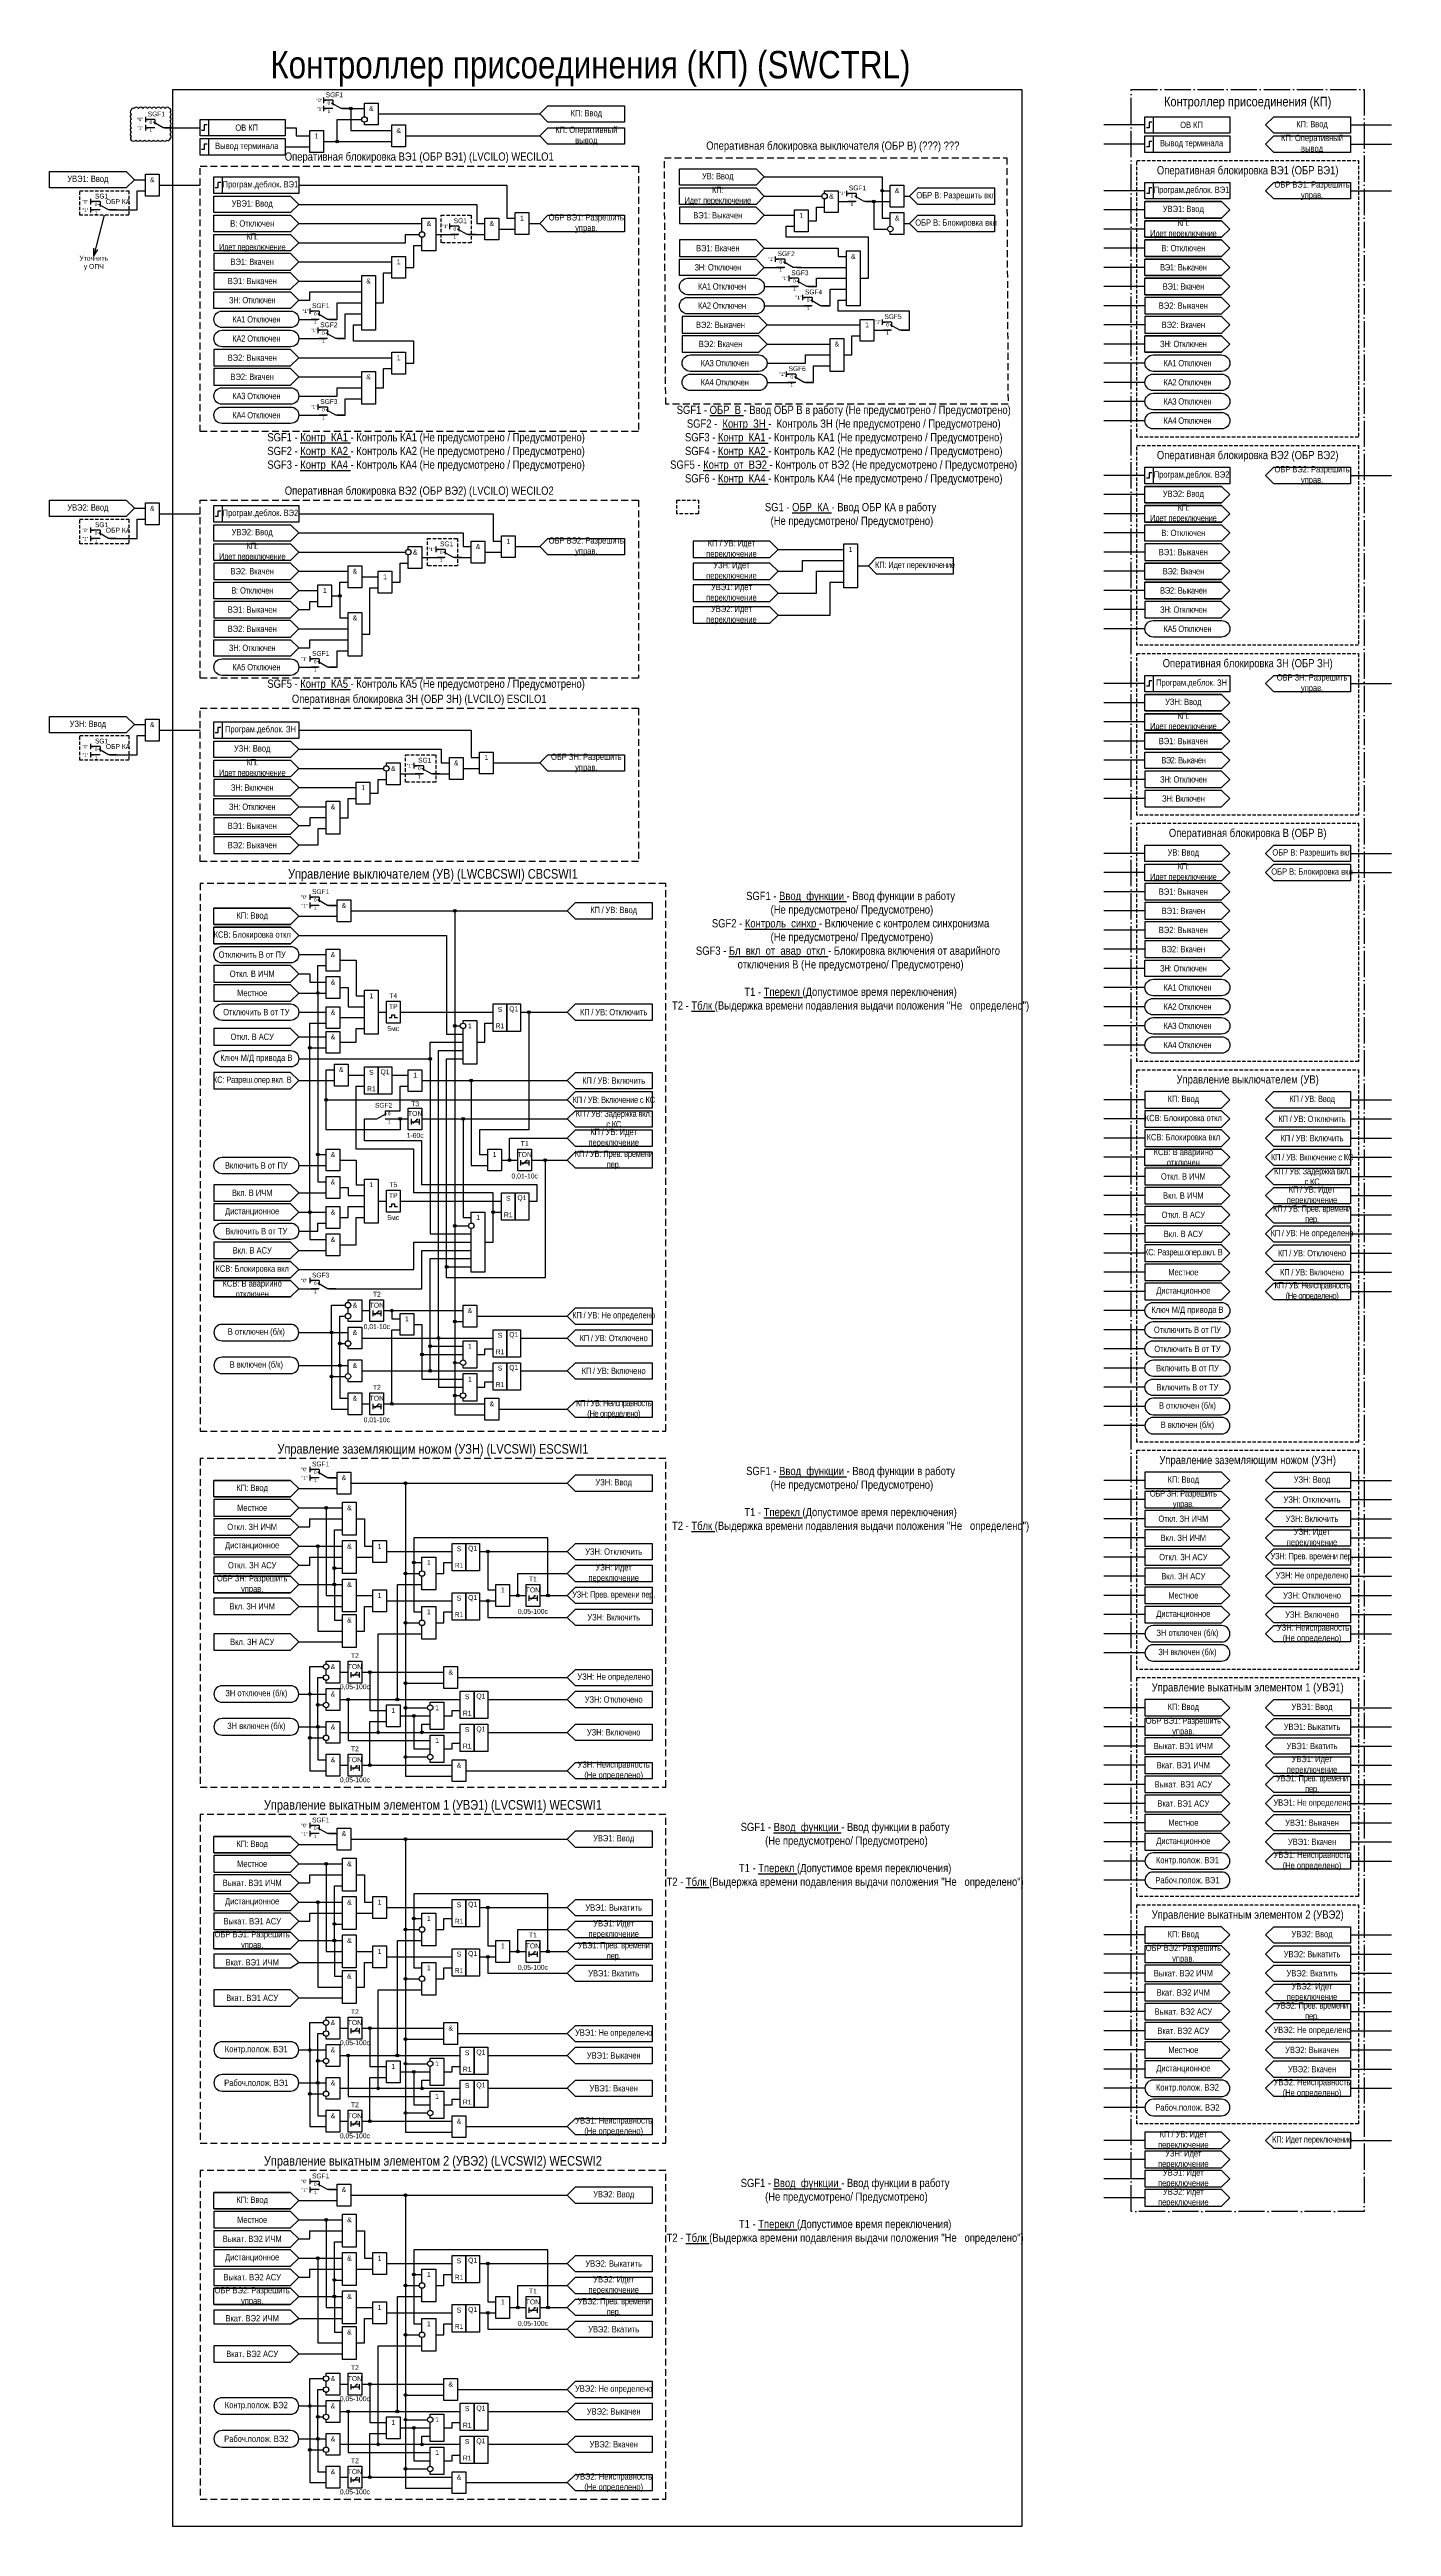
# Model space of a CAD drawing. Header units: millimetres. Extents: x -45 to 445, y 0 to 905.
import ezdxf
from ezdxf.enums import TextEntityAlignment as Align

# ---------------------------------------------------------------- set-up
doc = ezdxf.new("R2010")
doc.units = ezdxf.units.MM
for name, pattern in [('ACAD_ISO04W100', [30, 24, -3, 0, -3]), ('штриховая', [19.05, 12.7, -6.35]), ('штриховая2', [0.375, 0.25, -0.125])]:
    doc.linetypes.add(name, pattern=pattern)
doc.layers.add('TEXT', color=7, linetype='Continuous', lineweight=25)
doc.layers.add('Основная', color=7, linetype='Continuous')
doc.styles.add('2.5_Gost_RD', font='ARIALN.TTF', dxfattribs={"height": 2.5})
doc.styles.add('3.5_Gost_RD', font='ARIALN.TTF', dxfattribs={"height": 3.5})
doc.styles.add('Вывод', font='ARIALN.TTF', dxfattribs={"height": 2.5})
doc.styles.add('Компонент', font='ARIALN.TTF', dxfattribs={"height": 3.5})

# ---------------------------------------------------------------- blocks, each defined once
blk = doc.blocks.new('*U78')
at = {"layer": 'Основная', "color": 0}
blk.add_line((0, 0), (7, 4), dxfattribs=at)
at = {"layer": 'Основная', "ltscale": 0.35}
blk.add_line((6, 6), (6, 2.5), dxfattribs=at)
blk = doc.blocks.new('*U91')
at = {"layer": 'Основная', "color": 0}
for p, q in [((-3, 6), (-9, 6)), ((-3, 0), (-9, 0)), ((9, 0), (3, 0))]:
    blk.add_line(p, q, dxfattribs=at)
at = {"layer": 'Основная', "ltscale": 0.25, "xscale": -1}
blk.add_blockref('*U78', (3, 0), dxfattribs=at)
at = {"layer": 'Основная'}
for tag, height, style, p in [('В1', 2.5, 'Вывод', (-13, 6)), ('В2', 2.5, 'Вывод', (-6, 4)), ('ОУ', 3.5, 'Компонент', (-2, 10)), ('В3', 2.5, 'Вывод', (-6, -2))]:
    blk.add_attdef(tag, text='', height=height, dxfattribs=dict(at, style=style)).set_placement(p, align=Align.MIDDLE_CENTER)
blk = doc.blocks.new('Точка')
at = {"ltscale": 100}
h = blk.add_hatch(color=256, dxfattribs=at)
h.dxf.hatch_style = 1
edge = h.paths.add_edge_path()
edge.add_arc((0, 0), 0.5, 0, 360)
blk.add_circle((0, 0), 0.5, dxfattribs=at)
blk = doc.blocks.new('*U81')
at = {"layer": 'Основная', "color": 0}
for p, q in [((-3, 6), (-9, 6)), ((-3, 0), (-9, 0)), ((9, 0), (3, 0))]:
    blk.add_line(p, q, dxfattribs=at)
at = {"layer": 'Основная', "ltscale": 0.25, "xscale": -1}
blk.add_blockref('*U78', (3, 0), dxfattribs=at)
at = {"layer": 'Основная'}
for tag, height, style, p in [('В1', 2.5, 'Вывод', (-6, 4)), ('ОУ', 3.5, 'Компонент', (-2, 10)), ('В2', 2.5, 'Вывод', (-6, -2)), ('В3', 2.5, 'Вывод', (-6, -8))]:
    blk.add_attdef(tag, text='', height=height, dxfattribs=dict(at, style=style)).set_placement(p, align=Align.MIDDLE_CENTER)
blk = doc.blocks.new('*U80')
at = {"layer": 'Основная', "color": 0}
for p, q in [((-3, 6), (-9, 6)), ((-3, 0), (-9, 0)), ((9, 0), (3, 0))]:
    blk.add_line(p, q, dxfattribs=at)
at = {"layer": 'Основная', "ltscale": 0.25, "xscale": -1}
blk.add_blockref('*U78', (3, 0), dxfattribs=at)
at = {"layer": 'Основная'}
for tag, height, style, p in [('В1', 2.5, 'Вывод', (-14, 6)), ('В2', 2.5, 'Вывод', (-6, 4)), ('ОУ', 3.5, 'Компонент', (-2, 10)), ('В3', 2.5, 'Вывод', (-6, -2))]:
    blk.add_attdef(tag, text='', height=height, dxfattribs=dict(at, style=style)).set_placement(p, align=Align.MIDDLE_CENTER)
blk = doc.blocks.new('*U90')
at = {"layer": 'Основная', "color": 0}
for p, q in [((-9, 0), (-3, 0)), ((3, 6), (9, 6)), ((3, 0), (9, 0))]:
    blk.add_line(p, q, dxfattribs=at)
at = {"layer": 'Основная', "ltscale": 0.25}
blk.add_blockref('*U78', (-3, 0), dxfattribs=at)
at = {"layer": 'Основная'}
for tag, height, style, p in [('ОУ', 3.5, 'Компонент', (2, 10)), ('В2', 2.5, 'Вывод', (6, 4)), ('В1', 2.5, 'Вывод', (14, 6)), ('В3', 2.5, 'Вывод', (6, -2))]:
    blk.add_attdef(tag, text='', height=height, dxfattribs=dict(at, style=style)).set_placement(p, align=Align.MIDDLE_CENTER)

msp = doc.modelspace()

# ---------------------------------------------------------------- linework, layer by layer
at = {"ltscale": 100}
for p, q in [((55, 887), (55, 885)), ((55, 886), (56, 886)), ((55, 884), (55, 882)), ((55, 883), (56, 883)), ((50, 873), (50, 873)), ((355, 877), (340, 877)), ((355, 870), (340, 870)), ((430, 877), (445, 877)), ((430, 870), (445, 870)), ((246, 853), (246, 851)), ((246, 852), (247, 852)), ((355, 853), (340, 853)), ((430, 853), (445, 853)), ((-25, 844), (-29, 829)), ((355, 846), (340, 846)), ((101, 841), (101, 839)), ((101, 840), (102, 840)), ((355, 839), (340, 839)), ((46, 827), (80, 827)), ((220, 829), (220, 827)), ((220, 828), (221, 828)), ((355, 832), (340, 832)), ((355, 825), (340, 825)), ((225, 822), (225, 820)), ((225, 821), (226, 821)), ((230, 815), (230, 813)), ((355, 818), (340, 818)), ((50, 810), (50, 808)), ((50, 809), (51, 809)), ((230, 814), (231, 814)), ((259, 806), (259, 804)), ((355, 811), (340, 811)), ((53, 803), (53, 801)), ((53, 802), (54, 802)), ((217, 804), (251, 804)), ((259, 805), (260, 805)), ((355, 804), (340, 804)), ((355, 797), (340, 797)), ((46, 792), (80, 792)), ((224, 787), (224, 785)), ((355, 790), (340, 790)), ((224, 786), (225, 786)), ((355, 783), (340, 783)), ((53, 775), (53, 773)), ((53, 774), (54, 774)), ((355, 776), (340, 776)), ((355, 769), (340, 769)), ((355, 749), (340, 749)), ((355, 742), (340, 742)), ((430, 749), (445, 749)), ((355, 735), (340, 735)), ((355, 728), (340, 728)), ((96, 723), (96, 721)), ((96, 722), (97, 722)), ((355, 721), (340, 721)), ((46, 714), (64, 714)), ((355, 714), (340, 714)), ((355, 707), (340, 707)), ((355, 700), (340, 700)), ((355, 693), (340, 693)), ((50, 683), (50, 681)), ((50, 682), (51, 682)), ((355, 673), (340, 673)), ((430, 673), (445, 673)), ((355, 666), (340, 666)), ((355, 659), (340, 659)), ((355, 652), (340, 652)), ((88, 644), (88, 642)), ((88, 643), (89, 643)), ((355, 645), (340, 645)), ((355, 638), (340, 638)), ((355, 631), (340, 631)), ((355, 611), (340, 611)), ((430, 611), (445, 611)), ((355, 604), (340, 604)), ((355, 597), (340, 597)), ((430, 604), (445, 604)), ((50, 596), (50, 594)), ((50, 595), (51, 595)), ((50, 593), (50, 591)), ((50, 592), (51, 592)), ((355, 590), (340, 590)), ((355, 569), (340, 569)), ((355, 562), (340, 562)), ((355, 555), (340, 555)), ((355, 521), (340, 521)), ((430, 521), (445, 521)), ((87.7, 512.46), (89.37, 513.95)), ((89.37, 513.95), (88.85, 513.73)), ((89.37, 513.95), (89.11, 513.48)), ((355, 514), (340, 514)), ((355, 507), (340, 507)), ((430, 514), (445, 514)), ((430, 507), (445, 507)), ((127.7, 497.46), (129.37, 498.95)), ((129.37, 498.95), (128.85, 498.73)), ((129.37, 498.95), (129.11, 498.48)), ((355, 500), (340, 500)), ((430, 500), (445, 500)), ((355, 493), (340, 493)), ((430, 493), (445, 493)), ((355, 486), (340, 486)), ((430, 486), (445, 486)), ((355, 479), (340, 479)), ((355, 472), (340, 472)), ((430, 479), (445, 479)), ((430, 472), (445, 472)), ((355, 465), (340, 465)), ((430, 465), (445, 465)), ((50, 456), (50, 454)), ((50, 455), (51, 455)), ((355, 458), (340, 458)), ((430, 458), (445, 458)), ((77, 444), (77, 444)), ((355, 451), (340, 451)), ((355, 444), (340, 444)), ((430, 451), (445, 451)), ((355, 437), (340, 437)), ((355, 430), (340, 430)), ((355, 423), (340, 423)), ((77, 410), (77, 410)), ((355, 416), (340, 416)), ((355, 409), (340, 409)), ((355, 402), (340, 402)), ((50, 387), (50, 385)), ((50, 386), (51, 386)), ((50, 384), (50, 382)), ((50, 383), (51, 383)), ((355, 382), (340, 382)), ((430, 382), (445, 382)), ((355, 375), (340, 375)), ((430, 375), (445, 375)), ((355, 368), (340, 368)), ((430, 368), (445, 368)), ((355, 361), (340, 361)), ((355, 354), (340, 354)), ((430, 361), (445, 361)), ((430, 354), (445, 354)), ((355, 347), (340, 347)), ((430, 347), (445, 347)), ((123, 340), (129, 340)), ((134, 340), (134, 340)), ((355, 340), (340, 340)), ((430, 337), (402, 337)), ((430, 340), (445, 340)), ((355, 333), (340, 333)), ((355, 326), (340, 326)), ((430, 330), (402, 330)), ((430, 333), (445, 333)), ((430, 326), (445, 326)), ((355, 319), (340, 319)), ((69, 312), (69, 312)), ((355, 299), (340, 299)), ((430, 299), (445, 299)), ((355, 292), (340, 292)), ((430, 292), (445, 292)), ((355, 285), (340, 285)), ((430, 285), (445, 285)), ((69, 278), (69, 278)), ((355, 278), (340, 278)), ((430, 275), (402, 275)), ((430, 278), (445, 278)), ((355, 271), (340, 271)), ((355, 264), (340, 264)), ((430, 268), (402, 268)), ((430, 271), (445, 271)), ((430, 264), (445, 264)), ((50, 257), (50, 255)), ((50, 256), (51, 256)), ((50, 254), (50, 252)), ((355, 257), (340, 257)), ((430, 261), (402, 261)), ((430, 254), (402, 254)), ((430, 257), (445, 257)), ((50, 253), (51, 253)), ((355, 250), (340, 250)), ((430, 247), (402, 247)), ((430, 250), (445, 250)), ((355, 243), (340, 243)), ((355, 236), (340, 236)), ((430, 240), (402, 240)), ((430, 243), (445, 243)), ((123, 210), (129, 210)), ((134, 210), (134, 210)), ((355, 216), (340, 216)), ((355, 209), (340, 209)), ((430, 216), (445, 216)), ((430, 209), (445, 209)), ((355, 202), (340, 202)), ((430, 202), (445, 202)), ((355, 195), (340, 195)), ((430, 192), (402, 192)), ((430, 195), (445, 195)), ((69, 182), (69, 182)), ((355, 188), (340, 188)), ((355, 181), (340, 181)), ((430, 185), (402, 185)), ((430, 188), (445, 188)), ((430, 181), (445, 181)), ((355, 174), (340, 174)), ((430, 178), (402, 178)), ((430, 174), (445, 174)), ((355, 167), (340, 167)), ((430, 171), (402, 171)), ((430, 164), (402, 164)), ((430, 167), (445, 167)), ((355, 160), (340, 160)), ((430, 157), (402, 157)), ((430, 160), (445, 160)), ((69, 148), (69, 148)), ((355, 153), (340, 153)), ((355, 141), (340, 141)), ((430, 141), (445, 141)), ((50, 127), (50, 125)), ((355, 134), (340, 134)), ((355, 127), (340, 127)), ((50, 126), (51, 126)), ((50, 124), (50, 122)), ((50, 123), (51, 123)), ((355, 120), (340, 120)), ((123, 80), (129, 80)), ((134, 80), (134, 80)), ((65.7, 50.46), (67.37, 51.95)), ((67.37, 51.95), (66.85, 51.73)), ((67.37, 51.95), (67.11, 51.48)), ((69, 52), (69, 52)), ((69, 18), (69, 18))]:
    msp.add_line(p, q, dxfattribs=at)
at = {"color": 6, "ltscale": 100}
for p, q in [((-10, 880), (-10, 878)), ((-10, 879), (-9, 879)), ((-10, 877), (-10, 875)), ((-10, 876), (-9, 876)), ((-30, 850), (-30, 848)), ((-30, 849), (-29, 849)), ((-30, 847), (-30, 845)), ((-30, 846), (-29, 846)), ((-30, 730), (-30, 728)), ((-30, 729), (-29, 729)), ((-30, 727), (-30, 725)), ((-30, 726), (-29, 726)), ((-30, 651), (-30, 649)), ((-30, 650), (-29, 650)), ((-30, 648), (-30, 646)), ((-30, 647), (-29, 647))]:
    msp.add_line(p, q, dxfattribs=at)
at = {"color": 3, "ltscale": 100}
for p, q in [((355, 583), (340, 583)), ((355, 576), (340, 576)), ((355, 548), (340, 548)), ((355, 541), (340, 541))]:
    msp.add_line(p, q, dxfattribs=at)
at = {"color": 7, "ltscale": 100}
for p, q in [((73.7, 442.46), (75.37, 443.95)), ((75.37, 443.95), (74.85, 443.73)), ((75.37, 443.95), (75.11, 443.48)), ((73.7, 408.46), (75.37, 409.95)), ((75.37, 409.95), (74.85, 409.73)), ((75.37, 409.95), (75.11, 409.48)), ((130.7, 338.46), (132.37, 339.95)), ((132.37, 339.95), (131.85, 339.73)), ((132.37, 339.95), (132.11, 339.48)), ((65.7, 310.46), (67.37, 311.95)), ((67.37, 311.95), (66.85, 311.73)), ((67.37, 311.95), (67.11, 311.48)), ((65.7, 276.46), (67.37, 277.95)), ((67.37, 277.95), (66.85, 277.73)), ((67.37, 277.95), (67.11, 277.48)), ((130.7, 208.46), (132.37, 209.95)), ((132.37, 209.95), (131.85, 209.73)), ((132.37, 209.95), (132.11, 209.48)), ((65.7, 180.46), (67.37, 181.95)), ((67.37, 181.95), (66.85, 181.73)), ((67.37, 181.95), (67.11, 181.48)), ((65.7, 146.46), (67.37, 147.95)), ((67.37, 147.95), (66.85, 147.73)), ((67.37, 147.95), (67.11, 147.48)), ((130.7, 78.46), (132.37, 79.95)), ((132.37, 79.95), (131.85, 79.73)), ((132.37, 79.95), (132.11, 79.48)), ((65.7, 16.46), (67.37, 17.95)), ((67.37, 17.95), (66.85, 17.73)), ((67.37, 17.95), (67.11, 17.48))]:
    msp.add_line(p, q, dxfattribs=at)
at = {"color": 3, "ltscale": 100}
for points in [[(0, 890), (310, 890), (310, 0), (0, 0)], [(190, 725), (190, 719), (218, 719), (221, 722), (218, 725)], [(355, 586), (355, 580), (383, 580), (386, 583), (383, 586)], [(355, 579), (355, 573), (383, 573), (386, 576), (383, 579)], [(78, 557), (83, 557), (83, 549), (78, 549)], [(78, 488), (83, 488), (83, 480), (78, 480)], [(355, 144), (355, 138), (383, 138), (386, 141), (383, 144)]]:
    msp.add_lwpolyline(points, close=True, dxfattribs=at)
at = {"color": 251, "linetype": 'ACAD_ISO04W100', "lineweight": 30, "ltscale": 0.4, "true_color": 0x58595b}
msp.add_lwpolyline([(350, 890), (435, 890), (435, 115), (350, 115)], close=True, dxfattribs=at)
at = {"color": 3}
msp.add_lwpolyline([(-15.14, 871.47, 0.520567), (-13.52, 871.47, 0.520567), (-11.9, 871.47, 0.520567), (-10.28, 871.47, 0.520567), (-8.67, 871.47, 0.520567), (-7.05, 871.47, 0.520567), (-5.43, 871.47, 0.520567), (-3.81, 871.47, 0.520567), (-2.19, 871.47, 0.520567), (-1, 871.9, 0.520567), (-1, 873.51, 0.520567), (-1, 875.13, 0.520567), (-1, 876.75, 0.520567), (-1, 878.37, 0.520567), (-1, 879.99, 0.520567), (-1, 881.6, 0.520567), (-1.17, 883.05, 0.520567), (-2.79, 883.05, 0.520567), (-4.41, 883.05, 0.520567), (-6.03, 883.05, 0.520567), (-7.64, 883.05, 0.520567), (-9.26, 883.05, 0.520567), (-10.88, 883.05, 0.520567), (-12.5, 883.05, 0.520567), (-14.12, 883.05, 0.520567), (-15.14, 882.46, 0.520567), (-15.14, 880.84, 0.520567), (-15.14, 879.22, 0.520567), (-15.14, 877.6, 0.520567), (-15.14, 875.98, 0.520567), (-15.14, 874.37, 0.520567), (-15.14, 872.75, 0.520567)], format="xyb", close=True, dxfattribs=at)
at = {"ltscale": 100}
for points in [[(10, 879), (41, 879), (41, 873), (10, 873)], [(10, 879), (13, 879), (13, 873), (10, 873)], [(355, 880), (386, 880), (386, 874), (355, 874)], [(355, 880), (358, 880), (358, 874), (355, 874)], [(10, 872), (41, 872), (41, 866), (10, 866)], [(10, 872), (13, 872), (13, 866), (10, 866)], [(50, 875), (55, 875), (55, 867), (50, 867)], [(80, 877), (85, 877), (85, 869), (80, 869)], [(355, 873), (386, 873), (386, 867), (355, 867)], [(355, 873), (358, 873), (358, 867), (355, 867)], [(15, 858), (46, 858), (46, 852), (15, 852)], [(15, 858), (18, 858), (18, 852), (15, 852)], [(262, 855), (267, 855), (267, 847), (262, 847)], [(355, 856), (386, 856), (386, 850), (355, 850)], [(355, 856), (358, 856), (358, 850), (355, 850)], [(114, 843), (119, 843), (119, 835), (114, 835)], [(125, 845), (130, 845), (130, 837), (125, 837)], [(185, 847), (185, 841), (213, 841), (216, 844), (213, 847)], [(227, 846), (232, 846), (232, 838), (227, 838)], [(185, 835), (185, 829), (213, 829), (216, 832), (213, 835)], [(15, 830), (15, 824), (43, 824), (46, 827), (43, 830)], [(80, 829), (85, 829), (85, 821), (80, 821)], [(246, 831), (251, 831), (251, 811), (246, 811)], [(15, 823), (15, 817), (43, 817), (46, 820), (43, 823)], [(69, 822), (74, 822), (74, 802), (69, 802)], [(186, 807), (186, 801), (214, 801), (217, 804), (214, 807)], [(251, 806), (256, 806), (256, 798), (251, 798)], [(355, 814), (355, 808), (383, 808), (386, 811), (383, 814)], [(355, 807), (355, 801), (383, 801), (386, 804), (383, 807)], [(186, 800), (186, 794), (214, 794), (217, 797), (214, 800)], [(240, 799), (245, 799), (245, 787), (240, 787)], [(15, 795), (15, 789), (43, 789), (46, 792), (43, 795)], [(15, 788), (15, 782), (43, 782), (46, 785), (43, 788)], [(69, 787), (74, 787), (74, 775), (69, 775)], [(80, 794), (85, 794), (85, 786), (80, 786)], [(355, 752), (386, 752), (386, 746), (355, 746)], [(355, 752), (358, 752), (358, 746), (355, 746)], [(15, 738), (46, 738), (46, 732), (15, 732)], [(15, 738), (18, 738), (18, 732), (15, 732)], [(109, 725), (114, 725), (114, 717), (109, 717)], [(120, 727), (125, 727), (125, 719), (120, 719)], [(245, 724), (250, 724), (250, 708), (245, 708)], [(355, 724), (355, 718), (383, 718), (386, 721), (383, 724)], [(15, 717), (15, 711), (43, 711), (46, 714), (43, 717)], [(64, 716), (69, 716), (69, 708), (64, 708)], [(190, 717), (190, 711), (218, 711), (221, 714), (218, 717)], [(53, 709), (58, 709), (58, 701), (53, 701)], [(75, 714), (80, 714), (80, 706), (75, 706)], [(190, 709), (190, 703), (218, 703), (221, 706), (218, 709)], [(15, 703), (15, 697), (43, 697), (46, 700), (43, 703)], [(64, 699), (69, 699), (69, 683), (64, 683)], [(190, 701), (190, 695), (218, 695), (221, 698), (218, 701)], [(355, 703), (355, 697), (383, 697), (386, 700), (383, 703)], [(15, 696), (15, 690), (43, 690), (46, 693), (43, 696)], [(355, 676), (386, 676), (386, 670), (355, 670)], [(355, 676), (358, 676), (358, 670), (355, 670)], [(15, 659), (46, 659), (46, 653), (15, 653)], [(15, 659), (18, 659), (18, 653), (15, 653)], [(101, 646), (106, 646), (106, 638), (101, 638)], [(112, 648), (117, 648), (117, 640), (112, 640)], [(15, 638), (15, 632), (43, 632), (46, 635), (43, 638)], [(67, 637), (72, 637), (72, 629), (67, 629)], [(355, 641), (355, 635), (383, 635), (386, 638), (383, 641)], [(355, 634), (355, 628), (383, 628), (386, 631), (383, 634)], [(56, 630), (61, 630), (61, 618), (56, 618)], [(15, 624), (15, 618), (43, 618), (46, 621), (43, 624)], [(15, 617), (15, 611), (43, 611), (46, 614), (43, 617)], [(355, 600), (355, 594), (383, 594), (386, 597), (383, 600)], [(60, 594), (65, 594), (65, 586), (60, 586)], [(355, 593), (355, 587), (383, 587), (386, 590), (383, 593)], [(15, 570), (15, 564), (43, 564), (46, 567), (43, 570)], [(56, 576), (61, 576), (61, 568), (56, 568)], [(15, 563), (15, 557), (43, 557), (46, 560), (43, 563)], [(56, 566), (61, 566), (61, 558), (56, 558)], [(70, 561), (75, 561), (75, 545), (70, 545)], [(56, 555), (61, 555), (61, 547), (56, 547)], [(117, 556), (122, 556), (122, 546), (117, 546)], [(122, 556), (127, 556), (127, 546), (122, 546)], [(15, 547), (15, 541), (43, 541), (46, 544), (43, 547)], [(56, 546), (61, 546), (61, 538), (56, 538)], [(59, 534), (64, 534), (64, 526), (59, 526)], [(15, 531), (15, 525), (43, 525), (46, 528), (43, 531)], [(70, 533), (75, 533), (75, 523), (70, 523)], [(75, 533), (80, 533), (80, 523), (75, 523)], [(86, 532), (91, 532), (91, 524), (86, 524)], [(86, 518), (91, 518), (91, 510), (86, 510)], [(56, 503), (61, 503), (61, 495), (56, 495)], [(115, 503), (120, 503), (120, 495), (115, 495)], [(126, 503), (131, 503), (131, 495), (126, 495)], [(15, 490), (15, 484), (43, 484), (46, 487), (43, 490)], [(56, 493), (61, 493), (61, 485), (56, 485)], [(70, 492), (75, 492), (75, 476), (70, 476)], [(15, 483), (15, 477), (43, 477), (46, 480), (43, 483)], [(56, 482), (61, 482), (61, 474), (56, 474)], [(120, 487), (125, 487), (125, 477), (120, 477)], [(125, 487), (130, 487), (130, 477), (125, 477)], [(56, 472), (61, 472), (61, 464), (56, 464)], [(15, 469), (15, 463), (43, 463), (46, 466), (43, 469)], [(72, 448), (77, 448), (77, 440), (72, 440)], [(106, 446), (111, 446), (111, 438), (106, 438)], [(83, 443), (88, 443), (88, 435), (83, 435)], [(117, 437), (122, 437), (122, 427), (117, 427)], [(122, 437), (127, 437), (127, 427), (122, 427)], [(117, 425), (122, 425), (122, 415), (117, 415)], [(122, 425), (127, 425), (127, 415), (122, 415)], [(64, 414), (69, 414), (69, 406), (64, 406)], [(72, 414), (77, 414), (77, 406), (72, 406)], [(114, 412), (119, 412), (119, 404), (114, 404)], [(60, 385), (65, 385), (65, 377), (60, 377)], [(15, 375), (15, 369), (43, 369), (46, 372), (43, 375)], [(62, 374), (67, 374), (67, 362), (62, 362)], [(15, 368), (15, 362), (43, 362), (46, 365), (43, 368)], [(15, 361), (15, 355), (43, 355), (46, 358), (43, 361)], [(15, 354), (15, 348), (43, 348), (46, 351), (43, 354)], [(62, 360), (67, 360), (67, 348), (62, 348)], [(73, 360), (78, 360), (78, 352), (73, 352)], [(102, 359), (107, 359), (107, 349), (102, 349)], [(107, 359), (112, 359), (112, 349), (107, 349)], [(62, 346), (67, 346), (67, 334), (62, 334)], [(118, 344), (123, 344), (123, 336), (118, 336)], [(129, 344), (134, 344), (134, 336), (129, 336)], [(15, 339), (15, 333), (43, 333), (46, 336), (43, 339)], [(73, 342), (78, 342), (78, 334), (73, 334)], [(102, 341), (107, 341), (107, 331), (102, 331)], [(107, 341), (112, 341), (112, 331), (107, 331)], [(15, 326), (15, 320), (43, 320), (46, 323), (43, 326)], [(62, 333), (67, 333), (67, 321), (62, 321)], [(64, 316), (69, 316), (69, 308), (64, 308)], [(99, 314), (104, 314), (104, 306), (99, 306)], [(78, 300), (83, 300), (83, 292), (78, 292)], [(105, 305), (110, 305), (110, 295), (105, 295)], [(110, 305), (115, 305), (115, 295), (110, 295)], [(105, 293), (110, 293), (110, 283), (105, 283)], [(110, 293), (115, 293), (115, 283), (110, 283)], [(56, 282), (61, 282), (61, 274), (56, 274)], [(64, 282), (69, 282), (69, 274), (64, 274)], [(102, 280), (107, 280), (107, 272), (102, 272)], [(60, 255), (65, 255), (65, 247), (60, 247)], [(15, 245), (15, 239), (43, 239), (46, 242), (43, 245)], [(15, 238), (15, 232), (43, 232), (46, 235), (43, 238)], [(62, 244), (67, 244), (67, 232), (62, 232)], [(15, 231), (15, 225), (43, 225), (46, 228), (43, 231)], [(62, 230), (67, 230), (67, 218), (62, 218)], [(73, 230), (78, 230), (78, 222), (73, 222)], [(102, 229), (107, 229), (107, 219), (102, 219)], [(107, 229), (112, 229), (112, 219), (107, 219)], [(15, 224), (15, 218), (43, 218), (46, 221), (43, 224)], [(15, 209), (15, 204), (43, 204), (46, 206), (43, 209)], [(62, 216), (67, 216), (67, 204), (62, 204)], [(73, 212), (78, 212), (78, 204), (73, 204)], [(102, 211), (107, 211), (107, 201), (102, 201)], [(107, 211), (112, 211), (112, 201), (107, 201)], [(118, 214), (123, 214), (123, 206), (118, 206)], [(129, 214), (134, 214), (134, 206), (129, 206)], [(62, 203), (67, 203), (67, 191), (62, 191)], [(15, 196), (15, 190), (43, 190), (46, 193), (43, 196)], [(64, 186), (69, 186), (69, 178), (64, 178)], [(99, 184), (104, 184), (104, 176), (99, 176)], [(105, 175), (110, 175), (110, 165), (105, 165)], [(110, 175), (115, 175), (115, 165), (110, 165)], [(78, 170), (83, 170), (83, 162), (78, 162)], [(105, 163), (110, 163), (110, 153), (105, 153)], [(110, 163), (115, 163), (115, 153), (110, 153)], [(56, 152), (61, 152), (61, 144), (56, 144)], [(64, 152), (69, 152), (69, 144), (64, 144)], [(102, 150), (107, 150), (107, 142), (102, 142)], [(60, 125), (65, 125), (65, 117), (60, 117)], [(15, 115), (15, 109), (43, 109), (46, 112), (43, 115)], [(62, 114), (67, 114), (67, 102), (62, 102)], [(15, 108), (15, 102), (43, 102), (46, 105), (43, 108)], [(15, 101), (15, 95), (43, 95), (46, 98), (43, 101)], [(62, 100), (67, 100), (67, 88), (62, 88)], [(73, 100), (78, 100), (78, 92), (73, 92)], [(15, 94), (15, 88), (43, 88), (46, 91), (43, 94)], [(102, 99), (107, 99), (107, 89), (102, 89)], [(107, 99), (112, 99), (112, 89), (107, 89)], [(62, 86), (67, 86), (67, 74), (62, 74)], [(73, 82), (78, 82), (78, 74), (73, 74)], [(118, 84), (123, 84), (123, 76), (118, 76)], [(129, 84), (134, 84), (134, 76), (129, 76)], [(15, 79), (15, 74), (43, 74), (46, 76), (43, 79)], [(62, 73), (67, 73), (67, 61), (62, 61)], [(102, 81), (107, 81), (107, 71), (102, 71)], [(107, 81), (112, 81), (112, 71), (107, 71)], [(15, 66), (15, 60), (43, 60), (46, 63), (43, 66)], [(64, 56), (69, 56), (69, 48), (64, 48)], [(99, 54), (104, 54), (104, 46), (99, 46)], [(78, 40), (83, 40), (83, 32), (78, 32)], [(105, 45), (110, 45), (110, 35), (105, 35)], [(110, 45), (115, 45), (115, 35), (110, 35)], [(105, 33), (110, 33), (110, 23), (105, 23)], [(110, 33), (115, 33), (115, 23), (110, 23)], [(56, 22), (61, 22), (61, 14), (56, 14)], [(64, 22), (69, 22), (69, 14), (64, 14)], [(102, 20), (107, 20), (107, 12), (102, 12)]]:
    msp.add_lwpolyline(points, close=True, dxfattribs=at)
for points in [[(55, 871), (60, 871), (60, 879), (69, 879)], [(62, 883), (70, 883)], [(62, 883), (65, 883), (65, 875), (80, 875)], [(70, 880), (70, 885), (75, 885), (75, 877), (70, 877), (70, 878)], [(75, 881), (134, 881)], [(134, 881), (137, 884), (165, 884), (165, 878), (137, 878), (134, 881)], [(399, 877), (402, 880), (430, 880), (430, 874), (402, 874), (399, 877)], [(41, 876), (45, 876), (45, 873), (50, 873)], [(41, 869), (50, 869)], [(55, 871), (80, 871)], [(85, 873), (134, 873)], [(134, 873), (137, 876), (165, 876), (165, 870), (137, 870), (134, 873)], [(399, 870), (402, 873), (430, 873), (430, 867), (402, 867), (399, 870)], [(185, 861), (213, 861), (216, 858), (213, 855), (185, 855), (185, 861)], [(15, 851), (43, 851), (46, 848), (43, 845), (15, 845), (15, 851)], [(46, 855), (122, 855), (122, 843), (125, 843)], [(185, 854), (213, 854), (216, 851), (213, 848), (185, 848), (185, 854)], [(216, 858), (259, 858), (259, 843), (262, 843)], [(216, 858), (259, 858), (259, 853), (262, 853)], [(216, 851), (237, 851)], [(238, 852), (238, 853), (243, 853), (243, 845), (238, 845), (238, 850)], [(267, 851), (269, 851)], [(300, 848), (272, 848), (269, 851), (272, 854), (300, 854), (300, 848), (272, 848), (269, 851), (272, 854), (300, 854)], [(399, 853), (402, 856), (430, 856), (430, 850), (402, 850), (399, 853)], [(15, 844), (43, 844), (46, 841), (43, 838), (15, 838), (15, 844)], [(46, 848), (111, 848), (111, 841), (114, 841)], [(91, 838), (91, 843), (96, 843), (96, 831), (91, 831), (91, 836)], [(165, 838), (137, 838), (134, 841), (137, 844), (165, 844), (165, 838), (137, 838), (134, 841), (137, 844), (165, 844)], [(216, 844), (227, 844)], [(232, 842), (235, 842), (235, 847), (238, 847)], [(243, 849), (249, 849)], [(253, 849), (256, 849), (256, 839), (261, 839)], [(253, 849), (262, 849)], [(262, 840), (262, 845), (267, 845), (267, 837), (262, 837), (262, 838)], [(300, 838), (272, 838), (269, 841), (272, 844), (300, 844), (300, 838), (272, 838), (269, 841), (272, 844), (300, 844)], [(15, 837), (43, 837), (46, 834), (43, 831), (15, 831), (15, 837)], [(46, 841), (91, 841)], [(46, 834), (85, 834), (85, 837), (90, 837)], [(85, 825), (88, 825), (88, 833), (91, 833)], [(96, 837), (104, 837)], [(108, 837), (114, 837)], [(119, 839), (125, 839)], [(130, 841), (134, 841)], [(251, 821), (254, 821), (254, 836), (224, 836), (224, 840), (227, 840)], [(267, 841), (269, 841)], [(-29, 832), (-29, 829), (-27.36, 831.56)], [(185, 828), (213, 828), (216, 825), (213, 822), (185, 822), (185, 828)], [(216, 832), (243, 832), (243, 829), (246, 829)], [(216, 825), (223, 825)], [(228, 825), (246, 825)], [(15, 816), (43, 816), (46, 813), (43, 810), (15, 810), (15, 816)], [(46, 820), (69, 820)], [(46, 813), (50, 813), (50, 816), (69, 816)], [(74, 812), (77, 812), (77, 823), (80, 823)], [(216, 818), (228, 818)], [(232, 818), (235, 818), (235, 821), (246, 821)], [(237, 811), (240, 811), (240, 817), (246, 817)], [(46, 806), (53, 806)], [(57, 806), (60, 806), (60, 812), (69, 812)], [(60, 799), (63, 799), (63, 808), (69, 808)], [(216, 811), (233, 811)], [(266, 802), (269, 802), (269, 809), (243, 809), (243, 813), (246, 813)], [(46, 799), (56, 799)], [(85, 790), (88, 790), (88, 798), (66, 798), (66, 804), (69, 804)], [(217, 797), (240, 797)], [(245, 793), (248, 793), (248, 800), (251, 800)], [(256, 802), (262, 802)], [(74, 781), (77, 781), (77, 788), (80, 788)], [(217, 790), (231, 790), (231, 793), (240, 793)], [(231, 783), (234, 783), (234, 789), (240, 789)], [(46, 785), (69, 785)], [(46, 778), (60, 778), (60, 781), (69, 781)], [(217, 783), (227, 783)], [(46, 771), (56, 771)], [(60, 771), (63, 771), (63, 777), (69, 777)], [(399, 749), (402, 752), (430, 752), (430, 746), (402, 746), (399, 749)], [(46, 735), (117, 735), (117, 725), (120, 725)], [(15, 731), (43, 731), (46, 728), (43, 725), (15, 725), (15, 731)], [(15, 724), (43, 724), (46, 721), (43, 718), (15, 718), (15, 724)], [(46, 728), (106, 728), (106, 723), (109, 723)], [(165, 720), (137, 720), (134, 723), (137, 726), (165, 726), (165, 720), (137, 720), (134, 723), (137, 726), (165, 726)], [(355, 731), (383, 731), (386, 728), (383, 725), (355, 725), (355, 731)], [(46, 721), (85, 721)], [(80, 710), (83, 710), (83, 717), (86, 717)], [(86, 722), (86, 723), (91, 723), (91, 715), (86, 715), (86, 720)], [(91, 719), (99, 719)], [(103, 719), (109, 719)], [(114, 721), (120, 721)], [(125, 723), (134, 723)], [(221, 714), (230, 714), (230, 718), (245, 718)], [(250, 716), (254, 716)], [(285, 713), (257, 713), (254, 716), (257, 719), (285, 719), (285, 713), (257, 713), (254, 716), (257, 719), (285, 719)], [(15, 710), (43, 710), (46, 707), (43, 704), (15, 704), (15, 710)], [(46, 707), (53, 707)], [(58, 705), (61, 705), (61, 710), (64, 710)], [(69, 712), (75, 712)], [(69, 691), (72, 691), (72, 708), (75, 708)], [(221, 706), (235, 706), (235, 714), (245, 714)], [(221, 698), (240, 698), (240, 710), (245, 710)], [(46, 700), (50, 700), (50, 703), (53, 703)], [(58, 705), (61, 705), (61, 697), (64, 697)], [(15, 689), (43, 689), (46, 686), (43, 683), (15, 683), (15, 689)], [(46, 693), (64, 693)], [(46, 686), (50, 686), (50, 689), (64, 689)], [(46, 679), (53, 679)], [(57, 679), (60, 679), (60, 685), (64, 685)], [(399, 673), (402, 676), (430, 676), (430, 670), (402, 670), (399, 673)], [(15, 652), (43, 652), (46, 649), (43, 646), (15, 646), (15, 652)], [(46, 656), (109, 656), (109, 646), (112, 646)], [(15, 645), (43, 645), (46, 642), (43, 639), (15, 639), (15, 645)], [(46, 649), (98, 649), (98, 644), (101, 644)], [(78, 643), (78, 644), (83, 644), (83, 636), (78, 636), (78, 641)], [(117, 644), (134, 644)], [(165, 641), (137, 641), (134, 644), (137, 647), (165, 647), (165, 641), (137, 641), (134, 644), (137, 647), (165, 647)], [(355, 648), (383, 648), (386, 645), (383, 642), (355, 642), (355, 648)], [(46, 642), (77, 642)], [(46, 635), (67, 635)], [(72, 633), (75, 633), (75, 638), (78, 638)], [(83, 640), (91, 640)], [(95, 640), (101, 640)], [(106, 642), (112, 642)], [(15, 631), (43, 631), (46, 628), (43, 625), (15, 625), (15, 631)], [(46, 628), (56, 628)], [(61, 624), (64, 624), (64, 631), (67, 631)], [(56, 624), (50, 624), (50, 621), (46, 621)], [(56, 620), (53, 620), (53, 614), (46, 614)], [(355, 614), (383, 614), (386, 611), (383, 608), (355, 608), (355, 614)], [(355, 607), (383, 607), (386, 604), (383, 601), (355, 601), (355, 607)], [(430, 608), (402, 608), (399, 611), (402, 614), (430, 614), (430, 608), (402, 608), (399, 611), (402, 614), (430, 614)], [(430, 601), (402, 601), (399, 604), (402, 607), (430, 607), (430, 601), (402, 601), (399, 604), (402, 607), (430, 607)], [(15, 585), (43, 585), (46, 588), (43, 591), (15, 591), (43, 591), (46, 588), (43, 585), (15, 585), (15, 591)], [(46, 588), (60, 588)], [(57, 592), (60, 592)], [(65, 590), (144, 590)], [(65, 590), (103, 590), (103, 548), (105, 548)], [(65, 590), (103, 590), (103, 475), (108, 475)], [(65, 590), (103, 590), (103, 425), (105, 425)], [(65, 590), (103, 590), (103, 406), (114, 406)], [(65, 590), (103, 590), (103, 440), (106, 440)], [(65, 590), (103, 590), (103, 413), (105, 413)], [(144, 590), (147, 593), (175, 593), (175, 587), (147, 587), (144, 590)], [(15, 578), (43, 578), (46, 581), (43, 584), (15, 584), (43, 584), (46, 581), (43, 578), (15, 578), (15, 584)], [(46, 581), (100, 581), (100, 545), (106, 545)], [(46, 574), (56, 574)], [(46, 560), (53, 560), (53, 570), (56, 570)], [(61, 572), (67, 572), (67, 559), (70, 559)], [(355, 572), (383, 572), (386, 569), (383, 566), (355, 566), (355, 572)], [(46, 567), (50, 567), (50, 564), (56, 564)], [(61, 562), (64, 562), (64, 555), (70, 555)], [(46, 560), (53, 560), (53, 501), (56, 501)], [(46, 560), (53, 560), (53, 491), (56, 491)], [(46, 560), (56, 560)], [(46, 553), (56, 553)], [(75, 553), (78, 553)], [(83, 553), (117, 553)], [(127, 553), (130, 553), (130, 510), (112, 510), (112, 501), (115, 501)], [(127, 553), (144, 553)], [(175, 550), (147, 550), (144, 553), (147, 556), (175, 556), (175, 550), (147, 550), (144, 553), (147, 556), (175, 556)], [(46, 480), (50, 480), (50, 549), (56, 549)], [(46, 544), (56, 544)], [(61, 551), (70, 551)], [(61, 542), (67, 542), (67, 547), (70, 547)], [(106, 549), (106, 550), (111, 550), (111, 534), (106, 534), (106, 547)], [(111, 542), (114, 542), (114, 549), (117, 549)], [(46, 536), (94, 536), (94, 542), (106, 542)], [(46, 480), (50, 480), (50, 540), (56, 540)], [(46, 536), (94, 536), (94, 472), (109, 472)], [(69, 434), (97, 434), (97, 539), (106, 539)], [(131, 499), (136, 499), (136, 456), (100, 456), (100, 536), (106, 536)], [(46, 528), (59, 528)], [(78, 514), (83, 514), (83, 510), (56, 510), (56, 532), (59, 532)], [(64, 530), (70, 530)], [(64, 530), (70, 530)], [(114, 469), (117, 469), (117, 487), (88, 487), (88, 503), (67, 503), (67, 526), (70, 526)], [(78, 517), (83, 517), (83, 526), (86, 526)], [(80, 530), (86, 530)], [(91, 528), (109, 528), (109, 497), (115, 497)], [(91, 528), (144, 528)], [(175, 525), (147, 525), (144, 528), (147, 531), (175, 531), (175, 525), (147, 525), (144, 528), (147, 531), (175, 531)], [(78, 514), (83, 514), (83, 510), (56, 510), (56, 521), (144, 521)], [(175, 518), (147, 518), (144, 521), (147, 524), (175, 524), (175, 518), (147, 518), (144, 521), (147, 524), (175, 524)], [(175, 511), (147, 511), (144, 514), (147, 517), (175, 517), (175, 511), (147, 511), (144, 514), (147, 517), (175, 517)], [(399, 521), (402, 524), (430, 524), (430, 518), (402, 518), (399, 521)], [(430, 511), (402, 511), (399, 514), (402, 517), (430, 517), (430, 511), (402, 511), (399, 514), (402, 517), (430, 517)], [(130, 484), (133, 484), (133, 490), (91, 490), (91, 506), (70, 506), (70, 514), (73, 514)], [(78, 514), (86, 514)], [(87, 514), (87, 512)], [(87, 513), (90, 513)], [(90, 514), (90, 512)], [(91, 514), (144, 514)], [(91, 514), (106, 514), (106, 478), (109, 478)], [(120, 499), (123, 499), (123, 507), (144, 507)], [(175, 504), (147, 504), (144, 507), (147, 510), (175, 510), (175, 504), (147, 504), (144, 507), (147, 510), (175, 510)], [(430, 504), (402, 504), (399, 507), (402, 510), (430, 510), (430, 504), (402, 504), (399, 507), (402, 510), (430, 510)], [(61, 499), (67, 499), (67, 490), (70, 490)], [(131, 499), (136, 499), (136, 456), (100, 456), (100, 460), (109, 460)], [(120, 499), (126, 499)], [(127, 499), (127, 497)], [(127, 498), (130, 498)], [(130, 499), (130, 497)], [(131, 499), (144, 499)], [(175, 496), (147, 496), (144, 499), (147, 502), (175, 502), (175, 496), (147, 496), (144, 499), (147, 502), (175, 502)], [(355, 497), (383, 497), (386, 500), (383, 503), (355, 503), (383, 503), (386, 500), (383, 497), (355, 497), (355, 503)], [(399, 500), (402, 503), (430, 503), (430, 497), (402, 497), (399, 500)], [(46, 497), (56, 497)], [(61, 489), (64, 489), (64, 486), (70, 486)], [(399, 493), (402, 496), (430, 496), (430, 490), (402, 490), (399, 493)], [(399, 486), (402, 489), (430, 489), (430, 483), (402, 483), (399, 486)], [(46, 487), (56, 487)], [(46, 480), (56, 480)], [(46, 480), (50, 480), (50, 470), (56, 470)], [(61, 478), (64, 478), (64, 482), (70, 482)], [(75, 484), (78, 484)], [(83, 484), (120, 484)], [(109, 476), (109, 480), (114, 480), (114, 458), (109, 458), (109, 474)], [(114, 469), (117, 469), (117, 480), (120, 480)], [(430, 476), (402, 476), (399, 479), (402, 482), (430, 482), (430, 476), (402, 476), (399, 479), (402, 482), (430, 482)], [(46, 473), (53, 473), (53, 476), (56, 476)], [(61, 468), (67, 468), (67, 478), (70, 478)], [(399, 472), (402, 475), (430, 475), (430, 469), (402, 469), (399, 472)], [(15, 456), (43, 456), (46, 459), (43, 462), (15, 462), (43, 462), (46, 459), (43, 456), (15, 456), (15, 462)], [(46, 459), (88, 459), (88, 469), (109, 469)], [(46, 466), (56, 466)], [(57, 452), (91, 452), (91, 466), (109, 466)], [(69, 422), (94, 422), (94, 463), (109, 463)], [(399, 465), (402, 468), (430, 468), (430, 462), (402, 462), (399, 465)], [(15, 449), (43, 449), (46, 452), (43, 455), (15, 455), (43, 455), (46, 452), (43, 449), (15, 449), (15, 455)], [(399, 458), (402, 461), (430, 461), (430, 455), (402, 455), (399, 458)], [(399, 451), (402, 454), (430, 454), (430, 448), (402, 448), (399, 451)], [(46, 452), (53, 452)], [(46, 436), (58, 436), (58, 446), (63, 446)], [(64, 447), (64, 448), (69, 448), (69, 440), (64, 440), (64, 441)], [(64, 443), (64, 445)], [(69, 444), (72, 444)], [(73, 444), (73, 442)], [(76, 444), (76, 442)], [(77, 444), (106, 444)], [(77, 444), (80, 444), (80, 441), (83, 441)], [(175, 439), (147, 439), (144, 442), (147, 445), (175, 445), (175, 439), (147, 439), (144, 442), (147, 445), (175, 445)], [(46, 424), (61, 424), (61, 442), (63, 442)], [(46, 436), (64, 436)], [(46, 436), (58, 436), (58, 420), (63, 420)], [(46, 436), (58, 436), (58, 408), (64, 408)], [(64, 433), (64, 438), (69, 438), (69, 430), (64, 430), (64, 431)], [(73, 443), (76, 443)], [(77, 410), (80, 410), (80, 437), (83, 437)], [(88, 439), (91, 439), (91, 428), (106, 428)], [(88, 439), (91, 439), (91, 419), (106, 419)], [(111, 442), (144, 442)], [(175, 431), (147, 431), (144, 434), (147, 437), (175, 437), (175, 431), (147, 431), (144, 434), (147, 437), (175, 437)], [(46, 424), (61, 424), (61, 432), (63, 432)], [(64, 421), (64, 426), (69, 426), (69, 418), (64, 418), (64, 419)], [(69, 434), (117, 434)], [(69, 434), (97, 434), (97, 416), (106, 416)], [(69, 422), (94, 422), (94, 431), (106, 431)], [(106, 426), (106, 433), (111, 433), (111, 423), (106, 423), (106, 424)], [(111, 428), (114, 428), (114, 430), (117, 430)], [(127, 434), (144, 434)], [(46, 424), (64, 424)], [(46, 424), (61, 424), (61, 412), (64, 412)], [(69, 422), (117, 422)], [(106, 414), (106, 421), (111, 421), (111, 411), (106, 411), (106, 412)], [(111, 416), (114, 416), (114, 418), (117, 418)], [(127, 422), (144, 422)], [(175, 419), (147, 419), (144, 422), (147, 425), (175, 425), (175, 419), (147, 419), (144, 422), (147, 425), (175, 425)], [(69, 410), (72, 410)], [(73, 410), (73, 408)], [(73, 409), (76, 409)], [(76, 410), (76, 408)], [(77, 410), (114, 410)], [(119, 408), (144, 408)], [(175, 405), (147, 405), (144, 408), (147, 411), (175, 411), (175, 405), (147, 405), (144, 408), (147, 411), (175, 411)], [(15, 376), (43, 376), (46, 379), (43, 382), (15, 382), (43, 382), (46, 379), (43, 376), (15, 376), (15, 382)], [(57, 383), (60, 383)], [(65, 381), (144, 381)], [(65, 381), (85, 381), (85, 348), (90, 348)], [(65, 381), (85, 381), (85, 330), (90, 330)], [(65, 381), (85, 381), (85, 299), (93, 299)], [(65, 381), (85, 381), (85, 274), (102, 274)], [(65, 381), (85, 381), (85, 308), (99, 308)], [(65, 381), (85, 381), (85, 281), (93, 281)], [(144, 381), (147, 384), (175, 384), (175, 378), (147, 378), (144, 381)], [(399, 382), (402, 385), (430, 385), (430, 379), (402, 379), (399, 382)], [(46, 379), (60, 379)], [(46, 372), (62, 372)], [(46, 372), (56, 372), (56, 340), (62, 340)], [(399, 375), (402, 378), (430, 378), (430, 372), (402, 372), (399, 375)], [(399, 368), (402, 371), (430, 371), (430, 365), (402, 365), (399, 368)], [(46, 365), (50, 365), (50, 368), (62, 368)], [(46, 344), (59, 344), (59, 364), (62, 364)], [(67, 368), (70, 368), (70, 358), (73, 358)], [(399, 361), (402, 364), (430, 364), (430, 358), (402, 358), (399, 361)], [(46, 358), (62, 358)], [(46, 358), (53, 358), (53, 327), (62, 327)], [(46, 351), (50, 351), (50, 354), (62, 354)], [(67, 354), (73, 354)], [(78, 356), (102, 356)], [(134, 340), (137, 340), (137, 361), (88, 361), (88, 352), (91, 352)], [(134, 340), (137, 340), (137, 361), (88, 361), (88, 334), (91, 334)], [(91, 349), (91, 354), (96, 354), (96, 342), (91, 342), (91, 347)], [(112, 356), (144, 356)], [(112, 356), (115, 356), (115, 342), (118, 342)], [(175, 353), (147, 353), (144, 356), (147, 359), (175, 359), (175, 353), (147, 353), (144, 356), (147, 359), (175, 359)], [(399, 354), (402, 357), (430, 357), (430, 351), (402, 351), (399, 354)], [(15, 341), (43, 341), (46, 344), (43, 347), (15, 347), (43, 347), (46, 344), (43, 341), (15, 341), (15, 347)], [(46, 344), (59, 344), (59, 350), (62, 350)], [(46, 344), (62, 344)], [(46, 344), (59, 344), (59, 331), (62, 331)], [(61, 302), (82, 302), (82, 344), (91, 344)], [(96, 348), (99, 348), (99, 352), (102, 352)], [(123, 340), (126, 340), (126, 348), (144, 348)], [(175, 345), (147, 345), (144, 348), (147, 351), (175, 351), (175, 345), (147, 345), (144, 348), (147, 351), (175, 351)], [(399, 347), (402, 350), (430, 350), (430, 344), (402, 344), (399, 347)], [(46, 336), (62, 336)], [(67, 340), (73, 340)], [(67, 327), (70, 327), (70, 336), (73, 336)], [(78, 338), (102, 338)], [(91, 331), (91, 336), (96, 336), (96, 324), (91, 324), (91, 329)], [(112, 338), (115, 338), (115, 332), (144, 332)], [(112, 338), (118, 338)], [(130, 340), (130, 338)], [(130, 339), (133, 339)], [(133, 340), (133, 338)], [(134, 340), (144, 340)], [(175, 337), (147, 337), (144, 340), (147, 343), (175, 343), (175, 337), (147, 337), (144, 340), (147, 343), (175, 343)], [(175, 329), (147, 329), (144, 332), (147, 335), (175, 335), (175, 329), (147, 329), (144, 332), (147, 335), (175, 335)], [(399, 340), (402, 343), (430, 343), (430, 337), (402, 337), (399, 340)], [(399, 333), (402, 336), (430, 336), (430, 330), (402, 330), (399, 333)], [(61, 290), (75, 290), (75, 326), (91, 326)], [(96, 330), (99, 330), (99, 334), (102, 334)], [(399, 326), (402, 329), (430, 329), (430, 323), (402, 323), (399, 326)], [(46, 323), (62, 323)], [(46, 304), (50, 304), (50, 314), (55, 314)], [(46, 292), (53, 292), (53, 310), (55, 310)], [(56, 315), (56, 316), (61, 316), (61, 308), (56, 308), (56, 309)], [(56, 311), (56, 313)], [(61, 312), (64, 312)], [(65, 312), (65, 310)], [(65, 311), (68, 311)], [(68, 312), (68, 310)], [(69, 312), (99, 312)], [(69, 312), (72, 312), (72, 298), (78, 298)], [(104, 310), (144, 310)], [(175, 307), (147, 307), (144, 310), (147, 313), (175, 313), (175, 307), (147, 307), (144, 310), (147, 313), (175, 313)], [(46, 304), (56, 304)], [(46, 304), (50, 304), (50, 288), (55, 288)], [(46, 304), (50, 304), (50, 276), (56, 276)], [(46, 292), (53, 292), (53, 300), (55, 300)], [(56, 301), (56, 306), (61, 306), (61, 298), (56, 298), (56, 299)], [(61, 302), (105, 302)], [(61, 302), (64, 302), (64, 287), (94, 287)], [(94, 300), (94, 301), (99, 301), (99, 291), (94, 291), (94, 298)], [(115, 302), (144, 302)], [(175, 299), (147, 299), (144, 302), (147, 305), (175, 305), (175, 299), (147, 299), (144, 302), (147, 305), (175, 305)], [(399, 299), (402, 302), (430, 302), (430, 296), (402, 296), (399, 299)], [(46, 292), (56, 292)], [(46, 292), (53, 292), (53, 280), (56, 280)], [(56, 289), (56, 294), (61, 294), (61, 286), (56, 286), (56, 287)], [(61, 290), (91, 290), (91, 293), (94, 293)], [(61, 290), (105, 290)], [(69, 278), (72, 278), (72, 294), (78, 294)], [(83, 296), (88, 296), (88, 284), (94, 284)], [(83, 296), (94, 296)], [(99, 296), (102, 296), (102, 298), (105, 298)], [(115, 290), (144, 290)], [(175, 287), (147, 287), (144, 290), (147, 293), (175, 293), (175, 287), (147, 287), (144, 290), (147, 293), (175, 293)], [(399, 292), (402, 295), (430, 295), (430, 289), (402, 289), (399, 292)], [(94, 282), (94, 289), (99, 289), (99, 279), (94, 279), (94, 280)], [(99, 284), (102, 284), (102, 286), (105, 286)], [(399, 285), (402, 288), (430, 288), (430, 282), (402, 282), (399, 285)], [(399, 278), (402, 281), (430, 281), (430, 275), (402, 275), (399, 278)], [(61, 278), (64, 278)], [(65, 278), (65, 276)], [(65, 277), (68, 277)], [(68, 278), (68, 276)], [(69, 278), (102, 278)], [(107, 276), (144, 276)], [(175, 273), (147, 273), (144, 276), (147, 279), (175, 279), (175, 273), (147, 273), (144, 276), (147, 279), (175, 279)], [(399, 271), (402, 274), (430, 274), (430, 268), (402, 268), (399, 271)], [(399, 264), (402, 267), (430, 267), (430, 261), (402, 261), (399, 264)], [(144, 251), (147, 254), (175, 254), (175, 248), (147, 248), (144, 251)], [(399, 257), (402, 260), (430, 260), (430, 254), (402, 254), (399, 257)], [(15, 246), (43, 246), (46, 249), (43, 252), (15, 252), (43, 252), (46, 249), (43, 246), (15, 246), (15, 252)], [(46, 249), (60, 249)], [(57, 253), (60, 253)], [(65, 251), (144, 251)], [(65, 251), (85, 251), (85, 218), (90, 218)], [(65, 251), (85, 251), (85, 200), (90, 200)], [(65, 251), (85, 251), (85, 169), (93, 169)], [(65, 251), (85, 251), (85, 144), (102, 144)], [(65, 251), (85, 251), (85, 178), (99, 178)], [(65, 251), (85, 251), (85, 151), (93, 151)], [(399, 250), (402, 253), (430, 253), (430, 247), (402, 247), (399, 250)], [(399, 243), (402, 246), (430, 246), (430, 240), (402, 240), (399, 243)], [(46, 242), (62, 242)], [(46, 242), (56, 242), (56, 210), (62, 210)], [(46, 235), (50, 235), (50, 238), (62, 238)], [(67, 238), (70, 238), (70, 228), (73, 228)], [(46, 214), (59, 214), (59, 234), (62, 234)], [(46, 228), (62, 228)], [(46, 228), (53, 228), (53, 197), (62, 197)], [(134, 210), (137, 210), (137, 231), (88, 231), (88, 222), (91, 222)], [(134, 210), (137, 210), (137, 231), (88, 231), (88, 204), (91, 204)], [(175, 223), (147, 223), (144, 226), (147, 229), (175, 229), (175, 223), (147, 223), (144, 226), (147, 229), (175, 229)], [(46, 221), (50, 221), (50, 224), (62, 224)], [(46, 214), (59, 214), (59, 220), (62, 220)], [(67, 224), (73, 224)], [(78, 226), (102, 226)], [(91, 219), (91, 224), (96, 224), (96, 212), (91, 212), (91, 217)], [(96, 218), (99, 218), (99, 222), (102, 222)], [(112, 226), (144, 226)], [(112, 226), (115, 226), (115, 212), (118, 212)], [(123, 210), (126, 210), (126, 218), (144, 218)], [(175, 215), (147, 215), (144, 218), (147, 221), (175, 221), (175, 215), (147, 215), (144, 218), (147, 221), (175, 221)], [(399, 216), (402, 219), (430, 219), (430, 213), (402, 213), (399, 216)], [(15, 211), (43, 211), (46, 214), (43, 217), (15, 217), (43, 217), (46, 214), (43, 211), (15, 211), (15, 217)], [(46, 214), (62, 214)], [(46, 214), (59, 214), (59, 201), (62, 201)], [(61, 172), (82, 172), (82, 214), (91, 214)], [(67, 210), (73, 210)], [(130, 210), (130, 208)], [(130, 209), (133, 209)], [(133, 210), (133, 208)], [(134, 210), (144, 210)], [(175, 207), (147, 207), (144, 210), (147, 213), (175, 213), (175, 207), (147, 207), (144, 210), (147, 213), (175, 213)], [(399, 209), (402, 212), (430, 212), (430, 206), (402, 206), (399, 209)], [(46, 206), (62, 206)], [(67, 197), (70, 197), (70, 206), (73, 206)], [(78, 208), (102, 208)], [(91, 201), (91, 206), (96, 206), (96, 194), (91, 194), (91, 199)], [(96, 200), (99, 200), (99, 204), (102, 204)], [(112, 208), (115, 208), (115, 202), (144, 202)], [(112, 208), (118, 208)], [(175, 199), (147, 199), (144, 202), (147, 205), (175, 205), (175, 199), (147, 199), (144, 202), (147, 205), (175, 205)], [(399, 202), (402, 205), (430, 205), (430, 199), (402, 199), (399, 202)], [(46, 193), (62, 193)], [(61, 160), (75, 160), (75, 196), (91, 196)], [(399, 195), (402, 198), (430, 198), (430, 192), (402, 192), (399, 195)], [(399, 188), (402, 191), (430, 191), (430, 185), (402, 185), (399, 188)], [(46, 174), (50, 174), (50, 184), (55, 184)], [(56, 185), (56, 186), (61, 186), (61, 178), (56, 178), (56, 179)], [(56, 181), (56, 183)], [(61, 182), (64, 182)], [(65, 182), (65, 180)], [(65, 181), (68, 181)], [(68, 182), (68, 180)], [(69, 182), (99, 182)], [(69, 182), (72, 182), (72, 168), (78, 168)], [(175, 177), (147, 177), (144, 180), (147, 183), (175, 183), (175, 177), (147, 177), (144, 180), (147, 183), (175, 183)], [(399, 181), (402, 184), (430, 184), (430, 178), (402, 178), (399, 181)], [(46, 162), (53, 162), (53, 180), (55, 180)], [(46, 174), (56, 174)], [(46, 174), (50, 174), (50, 158), (55, 158)], [(46, 174), (50, 174), (50, 146), (56, 146)], [(56, 171), (56, 176), (61, 176), (61, 168), (56, 168), (56, 169)], [(61, 172), (105, 172)], [(61, 172), (64, 172), (64, 157), (94, 157)], [(104, 180), (144, 180)], [(115, 172), (144, 172)], [(175, 169), (147, 169), (144, 172), (147, 175), (175, 175), (175, 169), (147, 169), (144, 172), (147, 175), (175, 175)], [(399, 174), (402, 177), (430, 177), (430, 171), (402, 171), (399, 174)], [(46, 162), (53, 162), (53, 170), (55, 170)], [(56, 159), (56, 164), (61, 164), (61, 156), (56, 156), (56, 157)], [(61, 160), (91, 160), (91, 163), (94, 163)], [(69, 148), (72, 148), (72, 164), (78, 164)], [(83, 166), (88, 166), (88, 154), (94, 154)], [(83, 166), (94, 166)], [(94, 170), (94, 171), (99, 171), (99, 161), (94, 161), (94, 168)], [(99, 166), (102, 166), (102, 168), (105, 168)], [(175, 157), (147, 157), (144, 160), (147, 163), (175, 163), (175, 157), (147, 157), (144, 160), (147, 163), (175, 163)], [(399, 167), (402, 170), (430, 170), (430, 164), (402, 164), (399, 167)], [(399, 160), (402, 163), (430, 163), (430, 157), (402, 157), (399, 160)], [(46, 162), (56, 162)], [(46, 162), (53, 162), (53, 150), (56, 150)], [(61, 160), (105, 160)], [(94, 152), (94, 159), (99, 159), (99, 149), (94, 149), (94, 150)], [(99, 154), (102, 154), (102, 156), (105, 156)], [(115, 160), (144, 160)], [(61, 148), (64, 148)], [(65, 148), (65, 146)], [(65, 147), (68, 147)], [(68, 148), (68, 146)], [(69, 148), (102, 148)], [(107, 146), (144, 146)], [(175, 143), (147, 143), (144, 146), (147, 149), (175, 149), (175, 143), (147, 143), (144, 146), (147, 149), (175, 149)], [(399, 141), (402, 144), (430, 144), (430, 138), (402, 138), (399, 141)], [(15, 116), (43, 116), (46, 119), (43, 122), (15, 122), (43, 122), (46, 119), (43, 116), (15, 116), (15, 122)], [(46, 119), (60, 119)], [(57, 123), (60, 123)], [(65, 121), (144, 121)], [(65, 121), (85, 121), (85, 88), (90, 88)], [(65, 121), (85, 121), (85, 70), (90, 70)], [(65, 121), (85, 121), (85, 39), (93, 39)], [(65, 121), (85, 121), (85, 14), (102, 14)], [(65, 121), (85, 121), (85, 48), (99, 48)], [(65, 121), (85, 121), (85, 21), (93, 21)], [(144, 121), (147, 124), (175, 124), (175, 118), (147, 118), (144, 121)], [(46, 112), (62, 112)], [(46, 112), (56, 112), (56, 80), (62, 80)], [(46, 105), (50, 105), (50, 108), (62, 108)], [(46, 84), (59, 84), (59, 104), (62, 104)], [(67, 108), (70, 108), (70, 98), (73, 98)], [(134, 80), (137, 80), (137, 101), (88, 101), (88, 92), (91, 92)], [(134, 80), (137, 80), (137, 101), (88, 101), (88, 74), (91, 74)], [(46, 98), (62, 98)], [(46, 98), (53, 98), (53, 67), (62, 67)], [(46, 91), (50, 91), (50, 94), (62, 94)], [(67, 94), (73, 94)], [(78, 96), (102, 96)], [(91, 89), (91, 94), (96, 94), (96, 82), (91, 82), (91, 87)], [(96, 88), (99, 88), (99, 92), (102, 92)], [(112, 96), (144, 96)], [(112, 96), (115, 96), (115, 82), (118, 82)], [(175, 93), (147, 93), (144, 96), (147, 99), (175, 99), (175, 93), (147, 93), (144, 96), (147, 99), (175, 99)], [(175, 85), (147, 85), (144, 88), (147, 91), (175, 91), (175, 85), (147, 85), (144, 88), (147, 91), (175, 91)], [(15, 81), (43, 81), (46, 84), (43, 87), (15, 87), (43, 87), (46, 84), (43, 81), (15, 81), (15, 87)], [(46, 84), (59, 84), (59, 90), (62, 90)], [(46, 84), (62, 84)], [(46, 84), (59, 84), (59, 71), (62, 71)], [(61, 42), (82, 42), (82, 84), (91, 84)], [(123, 80), (126, 80), (126, 88), (144, 88)], [(175, 77), (147, 77), (144, 80), (147, 83), (175, 83), (175, 77), (147, 77), (144, 80), (147, 83), (175, 83)], [(46, 76), (62, 76)], [(67, 80), (73, 80)], [(67, 67), (70, 67), (70, 76), (73, 76)], [(78, 78), (102, 78)], [(91, 71), (91, 76), (96, 76), (96, 64), (91, 64), (91, 69)], [(96, 70), (99, 70), (99, 74), (102, 74)], [(112, 78), (115, 78), (115, 72), (144, 72)], [(112, 78), (118, 78)], [(130, 80), (130, 78)], [(130, 79), (133, 79)], [(133, 80), (133, 78)], [(134, 80), (144, 80)], [(175, 69), (147, 69), (144, 72), (147, 75), (175, 75), (175, 69), (147, 69), (144, 72), (147, 75), (175, 75)], [(61, 30), (75, 30), (75, 66), (91, 66)], [(46, 63), (62, 63)], [(56, 55), (56, 56), (61, 56), (61, 48), (56, 48), (56, 49)], [(46, 44), (50, 44), (50, 54), (55, 54)], [(46, 32), (53, 32), (53, 50), (55, 50)], [(56, 51), (56, 53)], [(56, 41), (56, 46), (61, 46), (61, 38), (56, 38), (56, 39)], [(61, 52), (64, 52)], [(65, 52), (65, 50)], [(65, 51), (68, 51)], [(68, 52), (68, 50)], [(69, 52), (99, 52)], [(69, 52), (72, 52), (72, 38), (78, 38)], [(104, 50), (144, 50)], [(175, 47), (147, 47), (144, 50), (147, 53), (175, 53), (175, 47), (147, 47), (144, 50), (147, 53), (175, 53)], [(46, 44), (56, 44)], [(46, 44), (50, 44), (50, 28), (55, 28)], [(46, 44), (50, 44), (50, 16), (56, 16)], [(46, 32), (53, 32), (53, 40), (55, 40)], [(61, 42), (105, 42)], [(61, 42), (64, 42), (64, 27), (94, 27)], [(94, 40), (94, 41), (99, 41), (99, 31), (94, 31), (94, 38)], [(99, 36), (102, 36), (102, 38), (105, 38)], [(115, 42), (144, 42)], [(175, 39), (147, 39), (144, 42), (147, 45), (175, 45), (175, 39), (147, 39), (144, 42), (147, 45), (175, 45)], [(46, 32), (56, 32)], [(46, 32), (53, 32), (53, 20), (56, 20)], [(56, 29), (56, 34), (61, 34), (61, 26), (56, 26), (56, 27)], [(61, 30), (91, 30), (91, 33), (94, 33)], [(61, 30), (105, 30)], [(69, 18), (72, 18), (72, 34), (78, 34)], [(83, 36), (88, 36), (88, 24), (94, 24)], [(83, 36), (94, 36)], [(94, 22), (94, 29), (99, 29), (99, 19), (94, 19), (94, 20)], [(115, 30), (144, 30)], [(175, 27), (147, 27), (144, 30), (147, 33), (175, 33), (175, 27), (147, 27), (144, 30), (147, 33), (175, 33)], [(99, 24), (102, 24), (102, 26), (105, 26)], [(175, 13), (147, 13), (144, 16), (147, 19), (175, 19), (175, 13), (147, 13), (144, 16), (147, 19), (175, 19)], [(61, 18), (64, 18)], [(65, 18), (65, 16)], [(65, 17), (68, 17)], [(68, 18), (68, 16)], [(69, 18), (102, 18)], [(107, 16), (144, 16)]]:
    msp.add_lwpolyline(points, dxfattribs=at)
at = {"lineweight": 30, "ltscale": 100}
for points in [[(357.5, 878), (356.5, 878), (356.5, 876), (355.5, 876)], [(12.5, 877), (11.5, 877), (11.5, 875), (10.5, 875)], [(12.5, 870), (11.5, 870), (11.5, 868), (10.5, 868)], [(357.5, 871), (356.5, 871), (356.5, 869), (355.5, 869)], [(17.5, 856), (16.5, 856), (16.5, 854), (15.5, 854)], [(357.5, 854), (356.5, 854), (356.5, 852), (355.5, 852)], [(357.5, 750), (356.5, 750), (356.5, 748), (355.5, 748)], [(17.5, 736), (16.5, 736), (16.5, 734), (15.5, 734)], [(357.5, 674), (356.5, 674), (356.5, 672), (355.5, 672)], [(17.5, 657), (16.5, 657), (16.5, 655), (15.5, 655)]]:
    msp.add_lwpolyline(points, dxfattribs=at)
at = {"color": 6, "ltscale": 100}
for points in [[(-3, 876), (10, 876)], [(-45, 860), (-17, 860), (-14, 857), (-17, 854), (-45, 854), (-45, 860)], [(-23, 846), (-13, 846), (-13, 853), (-10, 853)], [(-14, 857), (-10, 857)], [(-5, 855), (10, 855)], [(-45, 740), (-17, 740), (-14, 737), (-17, 734), (-45, 734), (-45, 740)], [(-23, 726), (-13, 726), (-13, 733), (-10, 733)], [(-14, 737), (-10, 737)], [(-5, 735), (10, 735)], [(-45, 661), (-17, 661), (-14, 658), (-17, 655), (-45, 655), (-45, 661)], [(-23, 647), (-13, 647), (-13, 654), (-10, 654)], [(-14, 658), (-10, 658)], [(-5, 656), (10, 656)]]:
    msp.add_lwpolyline(points, dxfattribs=at)
at = {"linetype": 'штриховая2', "ltscale": 10}
for points in [[(10, 862), (170, 862), (170, 765), (10, 765)], [(179.5, 865), (304.5, 865), (305, 775), (180, 775)], [(10, 740), (170, 740), (170, 675), (10, 675)], [(10, 664), (170, 664), (170, 608), (10, 608)], [(180, 600), (10, 600), (10, 400), (180, 400)], [(180, 390), (10, 390), (10, 270), (180, 270)], [(180, 260), (10, 260), (10, 140), (180, 140)], [(180, 130), (10, 130), (10, 10), (180, 10)]]:
    msp.add_lwpolyline(points, close=True, dxfattribs=at)
at = {"linetype": 'штриховая2', "ltscale": 5}
for points in [[(352, 864), (433, 864), (433, 763), (352, 763)], [(352, 760), (433, 760), (433, 687), (352, 687)], [(352, 684), (433, 684), (433, 625), (352, 625)], [(352, 622), (433, 622), (433, 535), (352, 535)], [(352, 532), (433, 532), (433, 396), (352, 396)], [(352, 393), (433, 393), (433, 313), (352, 313)], [(352, 310), (433, 310), (433, 230), (352, 230)], [(352, 227), (433, 227), (433, 147), (352, 147)]]:
    msp.add_lwpolyline(points, close=True, dxfattribs=at)
at = {"color": 2, "linetype": 'штриховая2', "ltscale": 5}
for points in [[(-34, 853), (-16, 853), (-16, 844), (-34, 844)], [(-34, 733), (-16, 733), (-16, 724), (-34, 724)], [(-34, 654), (-16, 654), (-16, 645), (-34, 645)]]:
    msp.add_lwpolyline(points, close=True, dxfattribs=at)
at = {"color": 6, "ltscale": 100}
for points in [[(-10, 859), (-5, 859), (-5, 851), (-10, 851)], [(-10, 739), (-5, 739), (-5, 731), (-10, 731)], [(-10, 660), (-5, 660), (-5, 652), (-10, 652)]]:
    msp.add_lwpolyline(points, close=True, dxfattribs=at)
at = {"linetype": 'штриховая', "ltscale": 0.1}
for points in [[(98, 844), (109, 844), (109, 834), (98, 834)], [(184, 740), (192, 740), (192, 735), (184, 735)], [(93, 726), (104, 726), (104, 716), (93, 716)], [(85, 647), (96, 647), (96, 637), (85, 637)]]:
    msp.add_lwpolyline(points, close=True, dxfattribs=at)
at = {"ltscale": 100}
for points in [[(188, 815, -1), (188, 821), (213, 821, -1), (213, 815)], [(18, 803, -1), (18, 809), (43, 809, -1), (43, 803)], [(188, 808, -1), (188, 814), (213, 814, -1), (213, 808)], [(18, 796, -1), (18, 802), (43, 802, -1), (43, 796)], [(189, 787, -1), (189, 793), (214, 793, -1), (214, 787)], [(358, 787, -1), (358, 793), (383, 793, -1), (383, 787)], [(18, 775, -1), (18, 781), (43, 781, -1), (43, 775)], [(189, 780, -1), (189, 786), (214, 786, -1), (214, 780)], [(358, 780, -1), (358, 786), (383, 786, -1), (383, 780)], [(358, 773, -1), (358, 779), (383, 779, -1), (383, 773)], [(18, 768, -1), (18, 774), (43, 774, -1), (43, 768)], [(358, 766, -1), (358, 772), (383, 772, -1), (383, 766)], [(358, 690, -1), (358, 696), (383, 696, -1), (383, 690)], [(18, 676, -1), (18, 682), (43, 682, -1), (43, 676)], [(18, 571, -1), (18, 577), (43, 577, -1), (43, 571)], [(358, 559, -1), (358, 565), (383, 565, -1), (383, 559)], [(18, 550, -1), (18, 556), (43, 556, -1), (43, 550)], [(358, 552, -1), (358, 558), (383, 558, -1), (383, 552)], [(18, 533, -1), (18, 539), (43, 539, -1), (43, 533)], [(18, 494, -1), (18, 500), (43, 500, -1), (43, 494)], [(18, 470, -1), (18, 476), (43, 476, -1), (43, 470)], [(358, 441, -1), (358, 447), (383, 447, -1), (383, 441)], [(18, 433), (43, 433, 1), (43, 439), (18, 439, 1)], [(358, 434, -1), (358, 440), (383, 440, -1), (383, 434)], [(18, 421), (43, 421, 1), (43, 427), (18, 427, 1)], [(358, 427, -1), (358, 433), (383, 433, -1), (383, 427)], [(358, 420, -1), (358, 426), (383, 426, -1), (383, 420)], [(358, 413, -1), (358, 419), (383, 419, -1), (383, 413)], [(358, 406), (383, 406, 1), (383, 412), (358, 412, 1)], [(358, 399), (383, 399, 1), (383, 405), (358, 405, 1)], [(358, 323), (383, 323, 1), (383, 329), (358, 329, 1)], [(358, 316), (383, 316, 1), (383, 322), (358, 322, 1)], [(18, 301), (43, 301, 1), (43, 307), (18, 307, 1)], [(18, 289), (43, 289, 1), (43, 295), (18, 295, 1)], [(358, 240), (383, 240, 1), (383, 246), (358, 246, 1)], [(358, 233), (383, 233, 1), (383, 239), (358, 239, 1)], [(18, 171), (43, 171, 1), (43, 177), (18, 177, 1)], [(18, 159), (43, 159, 1), (43, 165), (18, 165, 1)], [(358, 157), (383, 157, 1), (383, 163), (358, 163, 1)], [(358, 150), (383, 150, 1), (383, 156), (358, 156, 1)], [(18, 41), (43, 41, 1), (43, 47), (18, 47, 1)], [(18, 29), (43, 29, 1), (43, 35), (18, 35, 1)]]:
    msp.add_lwpolyline(points, format="xyb", close=True, dxfattribs=at)
at = {"color": 3, "ltscale": 100}
for points in [[(221, 722), (245, 722)], [(79, 551), (80, 551), (80, 552), (81, 552), (81, 551), (82, 551)], [(79, 482), (80, 482), (80, 483), (81, 483), (81, 482), (82, 482)]]:
    msp.add_lwpolyline(points, dxfattribs=at)
for points in [[(358, 545, -1), (358, 551), (383, 551, -1), (383, 545)], [(358, 538, -1), (358, 544), (383, 544, -1), (383, 538)]]:
    msp.add_lwpolyline(points, format="xyb", close=True, dxfattribs=at)
msp.add_circle((70, 879), 1)
at = {"ltscale": 100}
for centre in [(238, 851), (91, 837), (262, 839), (86, 721), (78, 642), (106, 548), (109, 475), (64, 446), (64, 442), (64, 432), (106, 425), (64, 420), (106, 413), (91, 348), (91, 330), (56, 314), (56, 310), (56, 300), (94, 299), (56, 288), (94, 281), (91, 218), (91, 200), (56, 184), (56, 180), (56, 170), (94, 169), (56, 158), (94, 151), (91, 88), (91, 70), (56, 54), (56, 50), (56, 40), (94, 39), (56, 28), (94, 21)]:
    msp.add_circle(centre, 1, dxfattribs=at)
at = {"layer": 'TEXT', "ltscale": 100}
for points in [[(355, 843), (383, 843), (386, 846), (383, 849), (355, 849), (383, 849), (386, 846), (383, 843), (355, 843), (355, 849)], [(355, 836), (383, 836), (386, 839), (383, 842), (355, 842), (383, 842), (386, 839), (383, 836), (355, 836), (355, 842)], [(355, 829), (383, 829), (386, 832), (383, 835), (355, 835), (383, 835), (386, 832), (383, 829), (355, 829), (355, 835)], [(355, 822), (383, 822), (386, 825), (383, 828), (355, 828), (383, 828), (386, 825), (383, 822), (355, 822), (355, 828)], [(355, 815), (383, 815), (386, 818), (383, 821), (355, 821), (383, 821), (386, 818), (383, 815), (355, 815), (355, 821)], [(355, 794), (383, 794), (386, 797), (383, 800), (355, 800), (383, 800), (386, 797), (383, 794), (355, 794), (355, 800)], [(355, 739), (383, 739), (386, 742), (383, 745), (355, 745), (383, 745), (386, 742), (383, 739), (355, 739), (355, 745)], [(355, 732), (383, 732), (386, 735), (383, 738), (355, 738), (383, 738), (386, 735), (383, 732), (355, 732), (355, 738)], [(355, 711), (383, 711), (386, 714), (383, 717), (355, 717), (383, 717), (386, 714), (383, 711), (355, 711), (355, 717)], [(355, 704), (383, 704), (386, 707), (383, 710), (355, 710), (383, 710), (386, 707), (383, 704), (355, 704), (355, 710)], [(355, 663), (383, 663), (386, 666), (383, 669), (355, 669), (383, 669), (386, 666), (383, 663), (355, 663), (355, 669)], [(355, 656), (383, 656), (386, 659), (383, 662), (355, 662), (383, 662), (386, 659), (383, 656), (355, 656), (355, 662)], [(355, 649), (383, 649), (386, 652), (383, 655), (355, 655), (383, 655), (386, 652), (383, 649), (355, 649), (355, 655)]]:
    msp.add_lwpolyline(points, dxfattribs=at)
for points in [[(355, 524), (355, 518), (383, 518), (386, 521), (383, 524)], [(355, 517), (355, 511), (383, 511), (386, 514), (383, 517)], [(355, 510), (355, 504), (383, 504), (386, 507), (383, 510)], [(355, 496), (355, 490), (383, 490), (386, 493), (383, 496)], [(355, 489), (355, 483), (383, 483), (386, 486), (383, 489)], [(355, 482), (355, 476), (383, 476), (386, 479), (383, 482)], [(355, 475), (355, 469), (383, 469), (386, 472), (383, 475)], [(355, 468), (355, 462), (383, 462), (386, 465), (383, 468)], [(355, 461), (355, 455), (383, 455), (386, 458), (383, 461)], [(355, 454), (355, 448), (383, 448), (386, 451), (383, 454)], [(355, 385), (355, 379), (383, 379), (386, 382), (383, 385)], [(355, 378), (355, 372), (383, 372), (386, 375), (383, 378)], [(355, 371), (355, 365), (383, 365), (386, 368), (383, 371)], [(355, 364), (355, 358), (383, 358), (386, 361), (383, 364)], [(355, 357), (355, 351), (383, 351), (386, 354), (383, 357)], [(355, 350), (355, 344), (383, 344), (386, 347), (383, 350)], [(355, 343), (355, 337), (383, 337), (386, 340), (383, 343)], [(355, 336), (355, 330), (383, 330), (386, 333), (383, 336)], [(355, 302), (355, 296), (383, 296), (386, 299), (383, 302)], [(355, 295), (355, 289), (383, 289), (386, 292), (383, 295)], [(355, 288), (355, 282), (383, 282), (386, 285), (383, 288)], [(355, 281), (355, 275), (383, 275), (386, 278), (383, 281)], [(355, 274), (355, 268), (383, 268), (386, 271), (383, 274)], [(355, 267), (355, 261), (383, 261), (386, 264), (383, 267)], [(355, 260), (355, 254), (383, 254), (386, 257), (383, 260)], [(355, 253), (355, 247), (383, 247), (386, 250), (383, 253)], [(355, 219), (355, 213), (383, 213), (386, 216), (383, 219)], [(355, 212), (355, 206), (383, 206), (386, 209), (383, 212)], [(355, 205), (355, 199), (383, 199), (386, 202), (383, 205)], [(355, 198), (355, 192), (383, 192), (386, 195), (383, 198)], [(355, 191), (355, 185), (383, 185), (386, 188), (383, 191)], [(355, 184), (355, 178), (383, 178), (386, 181), (383, 184)], [(355, 177), (355, 171), (383, 171), (386, 174), (383, 177)], [(355, 170), (355, 164), (383, 164), (386, 167), (383, 170)], [(355, 137), (355, 131), (383, 131), (386, 134), (383, 137)], [(355, 130), (355, 124), (383, 124), (386, 127), (383, 130)], [(355, 123), (355, 117), (383, 117), (386, 120), (383, 123)]]:
    msp.add_lwpolyline(points, close=True, dxfattribs=at)

# ---------------------------------------------------------------- block references
at = {"ltscale": 100}
for p in [(65, 883), (60, 871), (259, 853), (256, 849), (61, 705), (103, 590), (53, 560), (130, 553), (103, 548), (50, 540), (94, 536), (109, 528), (56, 521), (83, 514), (106, 514), (53, 501), (123, 499), (136, 499), (50, 480), (117, 480), (103, 475), (100, 460), (103, 440), (103, 425), (85, 381), (56, 372), (53, 358), (59, 350), (59, 344), (85, 348), (88, 352), (137, 340), (85, 330), (85, 308), (82, 302), (85, 299), (85, 251), (56, 242), (53, 228), (59, 220), (85, 218), (88, 222), (59, 214), (137, 210), (85, 200), (82, 172), (85, 178), (85, 169), (85, 121), (56, 112), (53, 98), (59, 90), (88, 92), (59, 84), (85, 88), (137, 80), (85, 70), (72, 52), (85, 48), (82, 42), (85, 39)]:
    msp.add_blockref('Точка', p, dxfattribs=at)
at = {"color": 2, "ltscale": 100}
for p in [(80, 444), (58, 436), (97, 434), (61, 432), (91, 428), (94, 431), (58, 420), (61, 424), (94, 422), (80, 410), (103, 413), (72, 312), (50, 304), (53, 300), (64, 302), (53, 292), (75, 290), (88, 296), (91, 290), (50, 288), (85, 281), (72, 278), (72, 182), (50, 174), (64, 172), (53, 170), (88, 166), (50, 158), (53, 162), (75, 160), (91, 160), (72, 148), (85, 151), (50, 44), (53, 40), (64, 42), (88, 36), (50, 28), (53, 32), (75, 30), (91, 30), (72, 18), (85, 21)]:
    msp.add_blockref('Точка', p, dxfattribs=at)
at = {"color": 1, "ltscale": 100}
for p in [(115, 356), (115, 338), (126, 340), (115, 226), (115, 208), (126, 210), (115, 96), (115, 78), (126, 80)]:
    msp.add_blockref('Точка', p, dxfattribs=at)
at = {"layer": 'Основная', "ltscale": 0.25, "xscale": 0.5, "yscale": 0.5, "zscale": 0.5}
for name, p, values in [('*U91', (60, 883), {'ОУ': 'SGF1', 'В1': '"0"', 'В2': '0', 'В3': '1'}), ('*U80', (55, 592), {'ОУ': 'SGF1', 'В1': '"0"', 'В2': '0', 'В3': '1'}), ('*U80', (55, 452), {'ОУ': 'SGF3', 'В1': '"0"', 'В2': '0', 'В3': '1'}), ('*U80', (55, 383), {'ОУ': 'SGF1', 'В1': '"0"', 'В2': '0', 'В3': '1'}), ('*U80', (55, 253), {'ОУ': 'SGF1', 'В1': '"0"', 'В2': '0', 'В3': '1'}), ('*U80', (55, 123), {'ОУ': 'SGF1', 'В1': '"0"', 'В2': '0', 'В3': '1'})]:
    msp.add_blockref(name, p, dxfattribs=at).add_auto_attribs(values)
at = {"layer": 'Основная', "color": 6, "ltscale": 0.25, "xscale": 0.5, "yscale": 0.5, "zscale": 0.5}
for p, values in [((-5, 876), {'ОУ': 'SGF1', 'В1': '"0"', 'В2': '0', 'В3': '1'}), ((-25, 846), {'ОУ': 'SG1', 'В1': '"0"', 'В2': '0', 'В3': '1'}), ((-25, 726), {'ОУ': 'SG1', 'В1': '"0"', 'В2': '0', 'В3': '1'}), ((-25, 647), {'ОУ': 'SG1', 'В1': '"0"', 'В2': '0', 'В3': '1'})]:
    msp.add_blockref('*U80', p, dxfattribs=at).add_auto_attribs(values)
at = {"layer": 'Основная', "ltscale": 0.25}
ref = msp.add_blockref('*U81', (251, 849), dxfattribs=dict(at, xscale=0.5, yscale=0.5, zscale=0.5))
ref.add_attrib('ОУ', 'SGF1', dxfattribs={"height": 1.75, "style": 'Компонент'}).set_placement((250, 854), align=Align.MIDDLE_CENTER)
ref.add_attrib('В1', '0', dxfattribs={"height": 1.25, "style": 'Вывод'}).set_placement((248, 851), align=Align.MIDDLE_CENTER)
ref.add_attrib('В2', '1', dxfattribs={"height": 1.25, "style": 'Вывод'}).set_placement((248, 848), align=Align.MIDDLE_CENTER)
ref = msp.add_blockref('*U81', (106, 837), dxfattribs=dict(at, xscale=0.5, yscale=0.5, zscale=0.5))
ref.add_attrib('ОУ', 'SG1', dxfattribs={"height": 1.75, "style": 'Компонент'}).set_placement((105, 842), align=Align.MIDDLE_CENTER)
ref.add_attrib('В1', '0', dxfattribs={"height": 1.25, "style": 'Вывод'}).set_placement((103, 839), align=Align.MIDDLE_CENTER)
ref.add_attrib('В2', '1', dxfattribs={"height": 1.25, "style": 'Вывод'}).set_placement((103, 836), align=Align.MIDDLE_CENTER)
ref = msp.add_blockref('*U81', (225, 825), dxfattribs=dict(at, xscale=0.5, yscale=0.5, zscale=0.5))
ref.add_attrib('ОУ', 'SGF2', dxfattribs={"height": 1.75, "style": 'Компонент'}).set_placement((224, 830), align=Align.MIDDLE_CENTER)
ref.add_attrib('В1', '0', dxfattribs={"height": 1.25, "style": 'Вывод'}).set_placement((222, 827), align=Align.MIDDLE_CENTER)
ref.add_attrib('В2', '1', dxfattribs={"height": 1.25, "style": 'Вывод'}).set_placement((222, 824), align=Align.MIDDLE_CENTER)
ref = msp.add_blockref('*U81', (230, 818), dxfattribs=dict(at, xscale=0.5, yscale=0.5, zscale=0.5))
ref.add_attrib('ОУ', 'SGF3', dxfattribs={"height": 1.75, "style": 'Компонент'}).set_placement((229, 823), align=Align.MIDDLE_CENTER)
ref.add_attrib('В1', '0', dxfattribs={"height": 1.25, "style": 'Вывод'}).set_placement((227, 820), align=Align.MIDDLE_CENTER)
ref.add_attrib('В2', '1', dxfattribs={"height": 1.25, "style": 'Вывод'}).set_placement((227, 817), align=Align.MIDDLE_CENTER)
ref = msp.add_blockref('*U81', (235, 811), dxfattribs=dict(at, xscale=0.5, yscale=0.5, zscale=0.5))
ref.add_attrib('ОУ', 'SGF4', dxfattribs={"height": 1.75, "style": 'Компонент'}).set_placement((234, 816), align=Align.MIDDLE_CENTER)
ref.add_attrib('В1', '0', dxfattribs={"height": 1.25, "style": 'Вывод'}).set_placement((232, 813), align=Align.MIDDLE_CENTER)
ref.add_attrib('В2', '1', dxfattribs={"height": 1.25, "style": 'Вывод'}).set_placement((232, 810), align=Align.MIDDLE_CENTER)
ref = msp.add_blockref('*U81', (55, 806), dxfattribs=dict(at, xscale=0.5, yscale=0.5, zscale=0.5))
ref.add_attrib('ОУ', 'SGF1', dxfattribs={"height": 1.75, "style": 'Компонент'}).set_placement((54, 811), align=Align.MIDDLE_CENTER)
ref.add_attrib('В1', '0', dxfattribs={"height": 1.25, "style": 'Вывод'}).set_placement((52, 808), align=Align.MIDDLE_CENTER)
ref.add_attrib('В2', '1', dxfattribs={"height": 1.25, "style": 'Вывод'}).set_placement((52, 805), align=Align.MIDDLE_CENTER)
ref = msp.add_blockref('*U81', (264, 802), dxfattribs=dict(at, xscale=0.5, yscale=0.5, zscale=0.5))
ref.add_attrib('ОУ', 'SGF5', dxfattribs={"height": 1.75, "style": 'Компонент'}).set_placement((263, 807), align=Align.MIDDLE_CENTER)
ref.add_attrib('В1', '0', dxfattribs={"height": 1.25, "style": 'Вывод'}).set_placement((261, 804), align=Align.MIDDLE_CENTER)
ref.add_attrib('В2', '1', dxfattribs={"height": 1.25, "style": 'Вывод'}).set_placement((261, 801), align=Align.MIDDLE_CENTER)
ref = msp.add_blockref('*U81', (58, 799), dxfattribs=dict(at, xscale=0.5, yscale=0.5, zscale=0.5))
ref.add_attrib('ОУ', 'SGF2', dxfattribs={"height": 1.75, "style": 'Компонент'}).set_placement((57, 804), align=Align.MIDDLE_CENTER)
ref.add_attrib('В1', '0', dxfattribs={"height": 1.25, "style": 'Вывод'}).set_placement((55, 801), align=Align.MIDDLE_CENTER)
ref.add_attrib('В2', '1', dxfattribs={"height": 1.25, "style": 'Вывод'}).set_placement((55, 798), align=Align.MIDDLE_CENTER)
ref = msp.add_blockref('*U81', (229, 783), dxfattribs=dict(at, xscale=0.5, yscale=0.5, zscale=0.5))
ref.add_attrib('ОУ', 'SGF6', dxfattribs={"height": 1.75, "style": 'Компонент'}).set_placement((228, 788), align=Align.MIDDLE_CENTER)
ref.add_attrib('В1', '0', dxfattribs={"height": 1.25, "style": 'Вывод'}).set_placement((226, 785), align=Align.MIDDLE_CENTER)
ref.add_attrib('В2', '1', dxfattribs={"height": 1.25, "style": 'Вывод'}).set_placement((226, 782), align=Align.MIDDLE_CENTER)
ref = msp.add_blockref('*U81', (58, 771), dxfattribs=dict(at, xscale=0.5, yscale=0.5, zscale=0.5))
ref.add_attrib('ОУ', 'SGF3', dxfattribs={"height": 1.75, "style": 'Компонент'}).set_placement((57, 776), align=Align.MIDDLE_CENTER)
ref.add_attrib('В1', '0', dxfattribs={"height": 1.25, "style": 'Вывод'}).set_placement((55, 773), align=Align.MIDDLE_CENTER)
ref.add_attrib('В2', '1', dxfattribs={"height": 1.25, "style": 'Вывод'}).set_placement((55, 770), align=Align.MIDDLE_CENTER)
ref = msp.add_blockref('*U81', (101, 719), dxfattribs=dict(at, xscale=0.5, yscale=0.5, zscale=0.5))
ref.add_attrib('ОУ', 'SG1', dxfattribs={"height": 1.75, "style": 'Компонент'}).set_placement((100, 724), align=Align.MIDDLE_CENTER)
ref.add_attrib('В1', '0', dxfattribs={"height": 1.25, "style": 'Вывод'}).set_placement((98, 721), align=Align.MIDDLE_CENTER)
ref.add_attrib('В2', '1', dxfattribs={"height": 1.25, "style": 'Вывод'}).set_placement((98, 718), align=Align.MIDDLE_CENTER)
ref = msp.add_blockref('*U81', (55, 679), dxfattribs=dict(at, xscale=0.5, yscale=0.5, zscale=0.5))
ref.add_attrib('ОУ', 'SGF1', dxfattribs={"height": 1.75, "style": 'Компонент'}).set_placement((54, 684), align=Align.MIDDLE_CENTER)
ref.add_attrib('В1', '0', dxfattribs={"height": 1.25, "style": 'Вывод'}).set_placement((52, 681), align=Align.MIDDLE_CENTER)
ref.add_attrib('В2', '1', dxfattribs={"height": 1.25, "style": 'Вывод'}).set_placement((52, 678), align=Align.MIDDLE_CENTER)
ref = msp.add_blockref('*U81', (93, 640), dxfattribs=dict(at, xscale=0.5, yscale=0.5, zscale=0.5))
ref.add_attrib('ОУ', 'SG1', dxfattribs={"height": 1.75, "style": 'Компонент'}).set_placement((92, 645), align=Align.MIDDLE_CENTER)
ref.add_attrib('В1', '0', dxfattribs={"height": 1.25, "style": 'Вывод'}).set_placement((90, 642), align=Align.MIDDLE_CENTER)
ref.add_attrib('В2', '1', dxfattribs={"height": 1.25, "style": 'Вывод'}).set_placement((90, 639), align=Align.MIDDLE_CENTER)
ref = msp.add_blockref('*U90', (76, 514), dxfattribs=dict(at, xscale=0.5, yscale=0.5, zscale=0.5))
ref.add_attrib('ОУ', 'SGF2', dxfattribs={"height": 1.75, "style": 'Компонент'}).set_placement((77, 519), align=Align.MIDDLE_CENTER)
ref.add_attrib('В2', '0', dxfattribs={"height": 1.25, "style": 'Вывод'}).set_placement((79, 516), align=Align.MIDDLE_CENTER)
ref.add_attrib('В3', '1', dxfattribs={"height": 1.25, "style": 'Вывод'}).set_placement((79, 513), align=Align.MIDDLE_CENTER)

# ---------------------------------------------------------------- texts
at = {"color": 30, "ltscale": 100, "attachment_point": 5}
for s, insert, char_height, width, style in [('{\\C3;Контроллер присоединения (КП) (SWCTRL)}', (152.5, 897.5), 10, 305, '3.5_Gost_RD'), ('Контроллер присоединения (КП)', (392.5, 885), 3.5, 85, '3.5_Gost_RD'), ('Оперативная блокировка ВЭ1 (ОБР ВЭ1)', (392.5, 860), 3, 81, '3.5_Gost_RD'), ('ОБР КА', (-20, 849), 1.8, 8, '2.5_Gost_RD'), ('SGF1 - {\\LОБР_В} - Ввод ОБР В в работу (Не предусмотрено / Предусмотрено)\\PSGF2 -  {\\LКонтр_ЗН} -  Контроль ЗН (Не предусмотрено / Предусмотрено)\\PSGF3 - {\\LКонтр_КА1} - Контроль КА1 (Не предусмотрено / Предусмотрено)\\PSGF4 - {\\LКонтр_КА2} - Контроль КА2 (Не предусмотрено / Предусмотрено)\\PSGF5 - {\\LКонтр_от_ВЭ2} - Контроль от ВЭ2 (Не предусмотрено / Предусмотрено)\\PSGF6 - {\\LКонтр_КА4} - Контроль КА4 (Не предусмотрено / Предусмотрено)', (245, 760), 3, 130, '3.5_Gost_RD'), ('SGF1 - {\\LКонтр_КА1} - Контроль КА1 (Не предусмотрено / Предусмотрено)\\PSGF2 - {\\LКонтр_КА2} - Контроль КА2 (Не предусмотрено / Предусмотрено)\\PSGF3 - {\\LКонтр_КА4} - Контроль КА4 (Не предусмотрено / Предусмотрено)', (92.5, 757.5), 3, 155, '3.5_Gost_RD'), ('Оперативная блокировка ВЭ2 (ОБР ВЭ2)', (392.5, 756), 3, 81, '3.5_Gost_RD'), ('{\\C3;SG1} - {\\LОБР_КА} - Ввод ОБР КА в работу \\P^I(Не предусмотрено/ Предусмотрено)', (247.5, 734.5), 3, 125, '3.5_Gost_RD'), ('ОБР КА', (-20, 729), 1.8, 8, '2.5_Gost_RD'), ('Оперативная блокировка ЗН (ОБР ЗН)', (392.5, 680), 3, 81, '3.5_Gost_RD'), ('SGF5 - {\\LКонтр_КА5} - Контроль КА5 (Не предусмотрено / Предусмотрено)', (92.5, 672.5), 3, 155, '3.5_Gost_RD'), ('ОБР КА', (-20, 650), 1.8, 8, '2.5_Gost_RD'), ('Оперативная блокировка В (ОБР В)', (392.5, 618), 3, 81, '3.5_Gost_RD'), ('Управление выключателем (УВ) (LWCBCSWI) {\\C6;CBCSWI1}', (95, 603), 3.5, 170, '3.5_Gost_RD'), ('SGF1 - {\\LВвод_функции} - Ввод функции в работу \\P^I(Не предусмотрено/ Предусмотрено)\\PSGF2 - {\\LКонтроль_синхр} - Включение с контролем синхронизма\\P^I(Не предусмотрено/ Предусмотрено)\\PSGF3 - {\\LБл_вкл_от_авар_откл} - Блокировка включения от аварийного ^I^Iотключения В^I(Не предусмотрено/ Предусмотрено)\\P\\PТ1 - {\\LТперекл} (Допустимое время переключения)\\PТ2 - {\\LТблк }(Выдержка времени подавления выдачи положения "Не ^I^Iопределено")', (247.5, 575), 3, 125, '3.5_Gost_RD'), ('Управление выключателем (УВ)', (392.5, 528), 3, 81, '3.5_Gost_RD'), ('Управление заземляющим ножом (УЗН) (LVCSWI) {\\C6;ESCSWI1}', (95, 393), 3.5, 170, '3.5_Gost_RD'), ('Управление заземляющим ножом (УЗН)', (392.5, 389), 3, 81, '3.5_Gost_RD'), ('SGF1 - {\\LВвод_функции} - Ввод функции в работу \\P^I(Не предусмотрено/ Предусмотрено)\\P\\PТ1 - {\\LТперекл} (Допустимое время переключения)\\PТ2 - {\\LТблк }(Выдержка времени подавления выдачи положения "Не ^I^Iопределено")', (247.5, 375), 3, 125, '3.5_Gost_RD'), ('Управление выкатным элементом 1 (УВЭ1)', (392.5, 306), 3, 81, '3.5_Gost_RD'), ('Управление выкатным элементом 1 (УВЭ1) (LVCSWI1) {\\C6;WECSWI1}', (95, 263), 3.5, 170, '3.5_Gost_RD'), ('SGF1 - {\\LВвод_функции} - Ввод функции в работу \\P^I(Не предусмотрено/ Предусмотрено)\\P\\PТ1 - {\\LТперекл} (Допустимое время переключения)\\PТ2 - {\\LТблк }(Выдержка времени подавления выдачи положения "Не ^I^Iопределено")', (245.5, 245), 3, 125, '3.5_Gost_RD'), ('Управление выкатным элементом 2 (УВЭ2)', (392.5, 223), 3, 81, '3.5_Gost_RD'), ('Управление выкатным элементом 2 (УВЭ2) (LVCSWI2) {\\C6;WECSWI2}', (95, 133), 3.5, 170, '3.5_Gost_RD'), ('SGF1 - {\\LВвод_функции} - Ввод функции в работу \\P^I(Не предусмотрено/ Предусмотрено)\\P\\PТ1 - {\\LТперекл} (Допустимое время переключения)\\PТ2 - {\\LТблк }(Выдержка времени подавления выдачи положения "Не ^I^Iопределено")', (245.5, 115), 3, 125, '3.5_Gost_RD')]:
    msp.add_mtext(s, dxfattribs=dict(at, insert=insert, char_height=char_height, width=width, style=style))
at = {"ltscale": 100, "char_height": 1.25, "attachment_point": 1, "style": '3.5_Gost_RD'}
for insert in [(52.64, 883.49), (47, 592.5), (47, 383.5), (47, 253.5), (47, 123.5)]:
    msp.add_mtext_dynamic_manual_height_columns('"1"', width=2, gutter_width=17.5, heights=[0], dxfattribs=dict(at, insert=insert))
at = {"ltscale": 100, "attachment_point": 5, "style": '2.5_Gost_RD'}
for s, insert, char_height, width in [('&', (72.5, 883), 1.8, 5), ('1', (52.5, 873), 1.8, 5), ('&', (82.5, 875), 1.8, 5), ('УВ: Ввод', (199, 858), 2.3, 28), ('{\\T0.95;КП: \\PИдет переключение}', (199, 851), 2.3, 28), ('&', (240.5, 851), 1.8, 5), ('&', (264.5, 853), 1.8, 5), ('ОБР В: Разрешить вкл', (286, 851), 2.3, 28), ('&', (93.5, 841), 1.8, 5), ('&', (116.5, 841), 1.8, 5), ('1', (127.5, 843), 1.8, 5), ('ВЭ1: Выкачен', (199, 844), 2.3, 28), ('1', (229.5, 844), 1.8, 5), ('&', (264.5, 843), 1.8, 5), ('ОБР В: Блокировка вкл', (286, 841), 2.3, 28), ('ВЭ1: Вкачен', (199, 832), 2.3, 28), ('1', (82.5, 827), 1.8, 5), ('&', (248.5, 829), 1.8, 5), ('&', (71.5, 820), 1.8, 5), ('{\\T0.95;КА2 Отключен}', (200.5, 811), 2.3, 31), ('&', (242.5, 797), 1.8, 5), ('1', (253.5, 804), 1.8, 5), ('1', (82.5, 792), 1.8, 5), ('&', (71.5, 785), 1.8, 5), ('&', (111.5, 723), 1.8, 5), ('1', (122.5, 725), 1.8, 5), ('&', (66.5, 714), 1.8, 5), ('&', (88.5, 721), 1.8, 5), ('УЗН: Идет переключение', (204, 714), 2.3, 28), ('1', (247.5, 722), 1.8, 5), ('1', (55.5, 707), 1.8, 5), ('1', (77.5, 712), 1.8, 5), ('УВЭ1: Идет переключение', (204, 706), 2.3, 28), ('&', (66.5, 697), 1.8, 5), ('УВЭ2: Идет переключение', (204, 698), 2.3, 28), ('&', (80.5, 642), 1.8, 5), ('&', (103.5, 644), 1.8, 5), ('1', (114.5, 646), 1.8, 5), ('1', (69.5, 635), 1.8, 5), ('&', (58.5, 628), 1.8, 5), ('{\\C256;&}', (62.5, 592), 1.8, 5), ('{\\T0.95;КП / }УВ: Ввод', (161, 590), 2.3, 28), ('Отключить В от ПУ', (29, 574), 2.3, 28), ('{\\C256;&}', (58.5, 574), 1.8, 5), ('Откл. В ИЧМ', (29, 567), 2.3, 28), ('Местное', (29, 560), 2.3, 28), ('{\\C256;&}', (58.5, 564), 1.8, 5), ('Отключить В от ТУ', (30.5, 553), 2.3, 31), ('{\\C256;&}', (58.5, 553), 1.8, 5), ('1', (72.5, 559), 1.8, 5), ('S', (119.5, 554), 1.8, 5), ('Q1', (124.5, 554), 1.8, 5), ('{\\T0.95;КП / }УВ: Отключить', (161, 553), 2.3, 28), ('Откл. В АСУ', (29, 544), 2.3, 28), ('{\\C256;&}', (58.5, 544), 1.8, 5), ('1', (108.5, 548), 1.8, 5), ('R1', (119.5, 548), 1.8, 5), ('Ключ М/Д привода В', (30.5, 536), 2.3, 31), ('{\\T0.95;КС: Разреш.опер.вкл. В}', (29, 528), 2.3, 28), ('{\\C256;&}', (61.5, 532), 1.8, 5), ('R1', (72.5, 525), 1.8, 5), ('S', (72.5, 531), 1.8, 5), ('Q1', (77.5, 531), 1.8, 5), ('1', (88.5, 530), 1.8, 5), ('{\\T0.95;КП / }УВ: Включить', (161, 528), 2.3, 28), ('TON', (88.5, 516), 1.8, 5), ('T3', (88.5, 519.5), 1.8, 5), ('{\\T0.95;КП / УВ: Включение с КС}', (161, 521), 2.3, 28), ('{\\T0.95;КП / УВ: Задержка вкл. с КС}', (161, 514), 2.3, 28), ('{\\T0.95;КП / УВ: Ввод}', (416, 521), 2.3, 28), ('1-60с', (88.5, 508), 1.8, 5), ('{\\T0.95;КП / }УВ: Идет переключение', (161, 507), 2.3, 28), ('{\\T0.95;КП / }УВ: Отключить', (416, 514), 2.3, 28), ('{\\T0.95;КП / }УВ: Включить', (416, 507), 2.3, 28), ('Включить В от ПУ', (30.5, 497), 2.3, 31), ('{\\C256;&}', (58.5, 501), 1.8, 5), ('1', (117.5, 501), 1.8, 5), ('TON', (128.5, 501), 1.8, 5), ('T1', (128.5, 505), 1.8, 5), ('{\\T0.95;КП / УВ: Прев. времени пер.}', (161, 499), 2.3, 28), ('{\\C256;&}', (58.5, 491), 1.8, 5), ('1', (72.5, 490), 1.8, 5), ('0,01-10с', (128.5, 493), 1.8, 5), ('{\\T0.95;КП / УВ: Задержка вкл. с КС}', (416, 493), 2.3, 28), ('{\\T0.95;КП / }УВ: Идет переключение', (416, 486), 2.3, 28), ('Дистанционное', (29, 480), 2.3, 28), ('Вкл. В ИЧМ', (29, 487), 2.3, 28), ('{\\C256;&}', (58.5, 480), 1.8, 5), ('R1', (122.5, 479), 1.8, 5), ('S', (122.5, 485), 1.8, 5), ('Q1', (127.5, 485), 1.8, 5), ('{\\T0.95;КП / УВ: Прев. времени пер.}', (416, 479), 2.3, 28), ('Включить В от ТУ', (30.5, 473), 2.3, 31), ('{\\C256;&}', (58.5, 470), 1.8, 5), ('1', (111.5, 478), 1.8, 5), ('{\\T0.95;КП / }УВ: Не определено', (416, 472), 2.3, 28), ('Вкл. В АСУ', (29, 466), 2.3, 28), ('{\\T0.95;КП / }УВ: Отключено', (416, 465), 2.3, 28), ('{\\T0.9;КП / УВ: Неисправность \\C3;(Не определено)}', (416, 451), 2.3, 28), ('{\\T0.95;КП / }УВ: Включено', (416, 458), 2.3, 28), ('&', (66.5, 446), 1.8, 5), ('TON', (74.5, 446), 1.8, 5), ('T2', (74.5, 450), 1.8, 5), ('&', (108.5, 444), 1.8, 5), ('{\\T0.95;КП / }УВ: Не определено', (161, 442), 2.3, 28), ('&', (66.5, 436), 1.8, 5), ('0,01-10с', (74.5, 438), 1.8, 5), ('1', (85.5, 441), 1.8, 5), ('S', (119.5, 435), 1.8, 5), ('Q1', (124.5, 435), 1.8, 5), ('{\\T0.95;КП / }УВ: Отключено', (161, 434), 2.3, 28), ('1', (108.5, 431), 1.8, 5), ('R1', (119.5, 429), 1.8, 5), ('&', (66.5, 424), 1.8, 5), ('T2', (74.5, 416), 1.8, 5), ('1', (108.5, 419), 1.8, 5), ('R1', (119.5, 417), 1.8, 5), ('S', (119.5, 423), 1.8, 5), ('Q1', (124.5, 423), 1.8, 5), ('{\\T0.95;КП / }УВ: Включено', (161, 422), 2.3, 28), ('&', (66.5, 412), 1.8, 5), ('TON', (74.5, 412), 1.8, 5), ('&', (116.5, 410), 1.8, 5), ('{\\T0.9;КП / УВ: Неисправность \\C3;(Не определено)}', (161, 408), 2.3, 28), ('0,01-10с', (74.5, 404), 1.8, 5), ('{\\C256;&}', (62.5, 383), 1.8, 5), ('УЗН: Ввод', (161, 381), 2.3, 28), ('УЗН: Ввод', (416, 382), 2.3, 28), ('Местное', (29, 372), 2.3, 28), ('&', (64.5, 372), 1.8, 5), ('УЗН: Отключить', (416, 375), 2.3, 28), ('Откл. ЗН ИЧМ', (29, 365), 2.3, 28), ('УЗН: Включить', (416, 368), 2.3, 28), ('УЗН: Идет переключение', (416, 361), 2.3, 28), ('Дистанционное', (29, 358), 2.3, 28), ('&', (64.5, 358), 1.8, 5), ('1', (75.5, 358), 1.8, 5), ('1', (93.5, 352), 1.8, 5), ('S', (104.5, 357), 1.8, 5), ('Q1', (109.5, 357), 1.8, 5), ('УЗН: Отключить', (161, 356), 2.3, 28), ('{\\T0.95;УЗН: Прев. времени пер.}', (416, 354), 2.3, 28), ('Откл. ЗН АСУ', (29, 351), 2.3, 28), ('&', (64.5, 344), 1.8, 5), ('R1', (104.5, 351), 1.8, 5), ('T1', (131.5, 346), 1.8, 5), ('УЗН: Идет переключение', (161, 348), 2.3, 28), ('УЗН: Не определено', (416, 347), 2.3, 28), ('Вкл. ЗН ИЧМ', (29, 336), 2.3, 28), ('1', (75.5, 340), 1.8, 5), ('1', (93.5, 334), 1.8, 5), ('S', (104.5, 339), 1.8, 5), ('Q1', (109.5, 339), 1.8, 5), ('1', (120.5, 342), 1.8, 5), ('0,05-100с', (131.5, 334), 1.8, 5), ('TON', (131.5, 342), 1.8, 5), ('{\\T0.95;УЗН: Прев. времени пер.}', (161, 340), 2.3, 28), ('УЗН: Отключено', (416, 340), 2.3, 28), ('&', (64.5, 331), 1.8, 5), ('R1', (104.5, 333), 1.8, 5), ('УЗН: Включить', (161, 332), 2.3, 28), ('ЗН отключен (б/к)', (370.5, 326), 2.3, 31), (' УЗН: Неисправность {\\C3;(Не определено)}', (416, 326), 2.3, 28), ('УЗН: Включено', (416, 333), 2.3, 28), ('Вкл. ЗН АСУ', (29, 323), 2.3, 28), ('T2', (66.5, 318), 1.8, 5), ('ЗН включен (б/к)', (370.5, 319), 2.3, 31), ('&', (58.5, 314), 1.8, 5), ('0,05-100с', (66.5, 306.5), 1.8, 5), ('TON', (66.5, 314), 1.8, 5), ('&', (101.5, 312), 1.8, 5), ('УЗН: Не определено', (161, 310), 2.3, 28), ('&', (58.5, 304), 1.8, 5), ('1', (80.5, 298), 1.8, 5), ('1', (96.5, 299), 1.8, 5), ('S', (107.5, 303), 1.8, 5), ('Q1', (112.5, 303), 1.8, 5), ('УЗН: Отключено', (161, 302), 2.3, 28), ('УВЭ1: Ввод', (416, 299), 2.3, 28), ('&', (58.5, 292), 1.8, 5), ('R1', (107.5, 297), 1.8, 5), ('S', (107.5, 291), 1.8, 5), ('Q1', (112.5, 291), 1.8, 5), ('УЗН: Включено', (161, 290), 2.3, 28), ('УВЭ1: Выкатить', (416, 292), 2.3, 28), ('&', (58.5, 280), 1.8, 5), ('TON', (66.5, 280), 1.8, 5), ('T2', (66.5, 284), 1.8, 5), ('1', (96.5, 287), 1.8, 5), ('R1', (107.5, 285), 1.8, 5), ('УВЭ1: Вкатить', (416, 285), 2.3, 28), ('УВЭ1: Идет переключение', (416, 278), 2.3, 28), ('0,05-100с', (66.5, 272.5), 1.8, 5), ('&', (104.5, 278), 1.8, 5), ('УЗН: Неисправность {\\C3;(Не определено)}', (161, 276), 2.3, 28), ('{\\T0.95;УВЭ1: Прев. времени пер.}', (416, 271), 2.3, 28), ('УВЭ1: Не определено', (416, 264), 2.3, 28), ('{\\C256;&}', (62.5, 253), 1.8, 5), ('УВЭ1: Выкачен', (416, 257), 2.3, 28), ('УВЭ1: Ввод', (161, 251), 2.3, 28), ('УВЭ1: Неисправность {\\C3;(Не определено)}', (416, 243), 2.3, 28), ('УВЭ1: Вкачен', (416, 250), 2.3, 28), ('Выкат. ВЭ1 ИЧМ', (29, 235), 2.3, 28), ('Местное', (29, 242), 2.3, 28), ('&', (64.5, 242), 1.8, 5), ('Дистанционное', (29, 228), 2.3, 28), ('&', (64.5, 228), 1.8, 5), ('1', (75.5, 228), 1.8, 5), ('S', (104.5, 227), 1.8, 5), ('Q1', (109.5, 227), 1.8, 5), ('УВЭ1: Выкатить', (161, 226), 2.3, 28), ('Выкат. ВЭ1 АСУ', (29, 221), 2.3, 28), ('1', (93.5, 222), 1.8, 5), ('R1', (104.5, 221), 1.8, 5), ('УВЭ1: Идет переключение', (161, 218), 2.3, 28), ('УВЭ2: Ввод', (416, 216), 2.3, 28), ('&', (64.5, 214), 1.8, 5), ('1', (75.5, 210), 1.8, 5), ('S', (104.5, 209), 1.8, 5), ('Q1', (109.5, 209), 1.8, 5), ('1', (120.5, 212), 1.8, 5), ('TON', (131.5, 212), 1.8, 5), ('T1', (131.5, 216), 1.8, 5), ('{\\T0.95;УВЭ1: Прев. времени пер.}', (161, 210), 2.3, 28), ('УВЭ2: Выкатить', (416, 209), 2.3, 28), ('Вкат. ВЭ1 ИЧМ', (29, 206), 2.3, 28), ('&', (64.5, 201), 1.8, 5), ('1', (93.5, 204), 1.8, 5), ('R1', (104.5, 203), 1.8, 5), ('0,05-100с', (131.5, 204), 1.8, 5), ('УВЭ1: Вкатить', (161, 202), 2.3, 28), ('УВЭ2: Вкатить', (416, 202), 2.3, 28), ('Вкат. ВЭ1 АСУ', (29, 193), 2.3, 28), ('{\\T0.95;УВЭ2: Прев. времени пер.}', (416, 188), 2.3, 28), ('УВЭ2: Идет переключение', (416, 195), 2.3, 28), ('&', (58.5, 184), 1.8, 5), ('TON', (66.5, 184), 1.8, 5), ('T2', (66.5, 188), 1.8, 5), ('&', (101.5, 182), 1.8, 5), ('УВЭ1: Не определено', (161, 180), 2.3, 28), ('УВЭ2: Не определено', (416, 181), 2.3, 28), ('&', (58.5, 174), 1.8, 5), ('0,05-100с', (66.5, 176.5), 1.8, 5), ('S', (107.5, 173), 1.8, 5), ('Q1', (112.5, 173), 1.8, 5), ('УВЭ1: Выкачен', (161, 172), 2.3, 28), ('УВЭ2: Выкачен', (416, 174), 2.3, 28), ('&', (58.5, 162), 1.8, 5), ('1', (80.5, 168), 1.8, 5), ('1', (96.5, 169), 1.8, 5), ('R1', (107.5, 167), 1.8, 5), ('УВЭ2: Неисправность {\\C3;(Не определено)}', (416, 160), 2.3, 28), ('УВЭ2: Вкачен', (416, 167), 2.3, 28), ('T2', (66.5, 154), 1.8, 5), ('1', (96.5, 157), 1.8, 5), ('R1', (107.5, 155), 1.8, 5), ('S', (107.5, 161), 1.8, 5), ('Q1', (112.5, 161), 1.8, 5), ('УВЭ1: Вкачен', (161, 160), 2.3, 28), ('&', (58.5, 150), 1.8, 5), ('TON', (66.5, 150), 1.8, 5), ('&', (104.5, 148), 1.8, 5), ('УВЭ1: Неисправность {\\C3;(Не определено)}', (161, 146), 2.3, 28), ('0,05-100с', (66.5, 142.5), 1.8, 5), ('{\\C256;&}', (62.5, 123), 1.8, 5), ('УВЭ2: Ввод', (161, 121), 2.3, 28), ('Местное', (29, 112), 2.3, 28), ('&', (64.5, 112), 1.8, 5), ('Выкат. ВЭ2 ИЧМ', (29, 105), 2.3, 28), ('Выкат. ВЭ2 АСУ', (29, 91), 2.3, 28), ('Дистанционное', (29, 98), 2.3, 28), ('&', (64.5, 98), 1.8, 5), ('1', (75.5, 98), 1.8, 5), ('1', (93.5, 92), 1.8, 5), ('R1', (104.5, 91), 1.8, 5), ('S', (104.5, 97), 1.8, 5), ('Q1', (109.5, 97), 1.8, 5), ('УВЭ2: Выкатить', (161, 96), 2.3, 28), ('УВЭ2: Идет переключение', (161, 88), 2.3, 28), ('&', (64.5, 84), 1.8, 5), ('1', (120.5, 82), 1.8, 5), ('TON', (131.5, 82), 1.8, 5), ('T1', (131.5, 86), 1.8, 5), ('{\\T0.95;УВЭ2: Прев. времени пер.}', (161, 80), 2.3, 28), ('Вкат. ВЭ2 ИЧМ', (29, 76), 2.3, 28), ('1', (75.5, 80), 1.8, 5), ('1', (93.5, 74), 1.8, 5), ('R1', (104.5, 73), 1.8, 5), ('S', (104.5, 79), 1.8, 5), ('Q1', (109.5, 79), 1.8, 5), ('0,05-100с', (131.5, 74), 1.8, 5), ('УВЭ2: Вкатить', (161, 72), 2.3, 28), ('Вкат. ВЭ2 АСУ', (29, 63), 2.3, 28), ('&', (64.5, 71), 1.8, 5), ('&', (58.5, 54), 1.8, 5), ('TON', (66.5, 54), 1.8, 5), ('T2', (66.5, 58), 1.8, 5), ('0,05-100с', (66.5, 46.5), 1.8, 5), ('&', (101.5, 52), 1.8, 5), ('УВЭ2: Не определено', (161, 50), 2.3, 28), ('&', (58.5, 44), 1.8, 5), ('1', (80.5, 38), 1.8, 5), ('1', (96.5, 39), 1.8, 5), ('R1', (107.5, 37), 1.8, 5), ('S', (107.5, 43), 1.8, 5), ('Q1', (112.5, 43), 1.8, 5), ('УВЭ2: Выкачен', (161, 42), 2.3, 28), ('&', (58.5, 32), 1.8, 5), ('1', (96.5, 27), 1.8, 5), ('S', (107.5, 31), 1.8, 5), ('Q1', (112.5, 31), 1.8, 5), ('УВЭ2: Вкачен', (161, 30), 2.3, 28), ('&', (58.5, 20), 1.8, 5), ('TON', (66.5, 20), 1.8, 5), ('T2', (66.5, 24), 1.8, 5), ('&', (104.5, 18), 1.8, 5), ('R1', (107.5, 25), 1.8, 5), ('УВЭ2: Неисправность {\\C3;(Не определено)}', (161, 16), 2.3, 28), ('0,05-100с', (66.5, 12.5), 1.8, 5)]:
    msp.add_mtext(s, dxfattribs=dict(at, insert=insert, char_height=char_height, width=width))
at = {"color": 6, "ltscale": 100, "char_height": 1.25, "attachment_point": 1, "style": '3.5_Gost_RD'}
for insert in [(-13, 876.5), (-33, 846.5), (-33, 726.5), (-33, 647.5)]:
    msp.add_mtext_dynamic_manual_height_columns('"1"', width=2, gutter_width=17.5, heights=[0], dxfattribs=dict(at, insert=insert))
at = {"color": 6, "ltscale": 100, "attachment_point": 5, "style": '2.5_Gost_RD'}
for s, insert, char_height, width in [('{\\C256;УВЭ1: Ввод}', (-31, 857), 2.3, 28), ('&', (-7.5, 857), 1.8, 5), ('{\\C256;УВЭ2: Ввод}', (-31, 737), 2.3, 28), ('&', (-7.5, 737), 1.8, 5), ('{\\C256;УЗН: Ввод}', (-31, 658), 2.3, 28), ('&', (-7.5, 658), 1.8, 5)]:
    msp.add_mtext(s, dxfattribs=dict(at, insert=insert, char_height=char_height, width=width))
at = {"color": 2, "ltscale": 100, "insert": (-28.85, 826.56), "char_height": 1.8, "width": 8, "attachment_point": 5, "style": '2.5_Gost_RD'}
msp.add_mtext('Уточнить у ОПЧ', dxfattribs=at)
at = {"color": 0, "ltscale": 100, "char_height": 2.3, "attachment_point": 5, "style": '2.5_Gost_RD'}
for s, insert, width in [('{\\T0.95;\\C256;ЗН: Отключен}', (199, 825), 28), ('{\\T0.95;\\C256;КА1 Отключен}', (200.5, 818), 31)]:
    msp.add_mtext(s, dxfattribs=dict(at, insert=insert, width=width))
at = {"color": 3, "ltscale": 100, "attachment_point": 5, "style": '2.5_Gost_RD'}
for s, insert, char_height, width in [('КП / УВ: Идет переключение', (204, 722), 2.3, 28), ('TP', (80.5, 555), 1.8, 5), ('T4', (80.5, 559), 1.8, 5), ('5мс', (80.5, 547), 1.8, 5), ('{\\T0.95;КП / УВ: Включение с КС}', (416, 500), 2.3, 28), ('T5', (80.5, 490), 1.8, 5), ('TP', (80.5, 486), 1.8, 5), ('5мс', (80.5, 478), 1.8, 5), ('КП / УВ: Идет переключение', (369, 141), 2.3, 28)]:
    msp.add_mtext(s, dxfattribs=dict(at, insert=insert, char_height=char_height, width=width))
at = {"layer": 'TEXT', "ltscale": 100, "attachment_point": 5, "style": '2.5_Gost_RD'}
for s, insert, char_height, width in [('КП: Ввод', (151, 881), 2.3, 28), ('КП: Ввод', (416, 877), 2.3, 28), ('КП: Оперативный вывод', (151, 873), 2.3, 28), ('КП: Оперативный вывод', (416, 870), 2.3, 28), ('{\\C256;"1"}', (244.5, 852), 1.25, 3), ('ОБР ВЭ1: Разрешить управ.', (416, 853), 2.3, 28), ('УВЭ1: Ввод', (29, 848), 2.3, 28), ('ОБР ВЭ1: Разрешить управ.', (151, 841), 2.3, 28), ('{\\T0.95;КП: \\PИдет переключение}', (369, 839), 2.3, 28), ('УВЭ1: Ввод', (369, 846), 2.3, 28), ('{\\C256;"1"}', (99.5, 840), 1.25, 3), ('В: Отключен', (369, 832), 2.3, 28), ('ВЭ1: Вкачен', (29, 827), 2.3, 28), ('{\\C256;"1"}', (218.5, 828), 1.25, 3), ('{\\T0.95;ВЭ1: Выкачен}', (369, 825), 2.3, 28), ('ВЭ1: Выкачен', (29, 820), 2.3, 28), ('{\\C256;"1"}', (223.5, 821), 1.25, 3), ('{\\C256;"1"}', (228.5, 814), 1.25, 3), ('{\\T0.95;ВЭ1: Вкачен}', (369, 818), 2.3, 28), ('{\\C256;"1"}', (48.5, 809), 1.25, 3), ('ВЭ2: Выкачен', (200, 804), 2.3, 28), ('{\\C256;"1"}', (257.5, 805), 1.25, 3), ('ВЭ2: Выкачен', (369, 811), 2.3, 28), ('ВЭ2: Вкачен', (369, 804), 2.3, 28), ('{\\C256;"1"}', (51.5, 802), 1.25, 3), ('ВЭ2: Вкачен', (200, 797), 2.3, 28), ('{\\T0.95;ЗН: Отключен}', (369, 797), 2.3, 28), ('ВЭ2: Выкачен', (29, 792), 2.3, 28), ('{\\T0.95;КА3 Отключен}', (201.5, 790), 2.3, 31), ('{\\T0.95;КА1 Отключен}', (370.5, 790), 2.3, 31), ('ВЭ2: Вкачен', (29, 785), 2.3, 28), ('{\\T0.95;КА4 Отключен}', (201.5, 783), 2.3, 31), ('{\\C256;"1"}', (222.5, 786), 1.25, 3), ('{\\T0.95;КА2 Отключен}', (370.5, 783), 2.3, 31), ('{\\C256;"1"}', (51.5, 774), 1.25, 3), ('{\\T0.95;КА3 Отключен}', (370.5, 776), 2.3, 31), ('{\\T0.95;КА4 Отключен}', (370.5, 769), 2.3, 31), ('ОБР ВЭ2: Разрешить управ.', (416, 749), 2.3, 28), ('УВЭ2: Ввод', (369, 742), 2.3, 28), ('{\\T0.95;КП: \\PИдет переключение}', (369, 735), 2.3, 28), ('УВЭ2: Ввод', (29, 728), 2.3, 28), ('ОБР ВЭ2: Разрешить управ.', (151, 723), 2.3, 28), ('ВЭ2: Вкачен', (29, 714), 2.3, 28), ('{\\T0.95;КП: Идет переключение}', (271, 716), 2.3, 28), ('ВЭ1: Выкачен', (369, 721), 2.3, 28), ('{\\T0.95;ВЭ2: Вкачен}', (369, 714), 2.3, 28), ('{\\T0.95;ВЭ2: Выкачен}', (369, 707), 2.3, 28), ('ВЭ1: Выкачен', (29, 700), 2.3, 28), ('ВЭ2: Выкачен', (29, 693), 2.3, 28), ('ОБР ЗН: Разрешить управ.', (416, 673), 2.3, 28), ('{\\T0.95;КП: \\PИдет переключение}', (369, 659), 2.3, 28), ('УЗН: Ввод', (369, 666), 2.3, 28), ('ВЭ1: Выкачен', (369, 652), 2.3, 28), ('ОБР ЗН: Разрешить управ.', (151, 644), 2.3, 28), ('{\\T0.95;КП: \\PИдет переключение}', (369, 604), 2.3, 28), ('УВ: Ввод', (369, 611), 2.3, 28), ('ВЭ1: Выкачен', (369, 597), 2.3, 28), ('ВЭ1: Вкачен', (369, 590), 2.3, 28), ('КП: Ввод', (369, 521), 2.3, 28), ('КСВ: Блокировка откл', (369, 514), 2.3, 28), ('КСВ: Блокировка вкл', (369, 507), 2.3, 28), ('КСВ: В аварийно отключен', (369, 500), 2.3, 28), ('Откл. В ИЧМ', (369, 493), 2.3, 28), ('Откл. В АСУ', (369, 479), 2.3, 28), ('Вкл. В ИЧМ', (369, 486), 2.3, 28), ('Вкл. В АСУ', (369, 472), 2.3, 28), ('{\\T0.95;КС: Разреш.опер.вкл. В}', (369, 465), 2.3, 28), ('КСВ: Блокировка вкл', (29, 459), 2.3, 28), ('КСВ: В аварийно отключен', (29, 452), 2.3, 28), ('Дистанционное', (369, 451), 2.3, 28), ('Местное', (369, 458), 2.3, 28), ('Ключ М/Д привода В', (370.5, 444), 2.3, 31), ('В отключен (б/к)', (30.5, 436), 2.3, 31), ('Отключить В от ПУ', (370.5, 437), 2.3, 31), ('В включен (б/к)', (30.5, 424), 2.3, 31), ('Отключить В от ТУ', (370.5, 430), 2.3, 31), ('Включить В от ПУ', (370.5, 423), 2.3, 31), ('Включить В от ТУ', (370.5, 416), 2.3, 31), ('В отключен (б/к)', (370.5, 409), 2.3, 31), ('В включен (б/к)', (370.5, 402), 2.3, 31), ('КП: Ввод', (29, 379), 2.3, 28), ('КП: Ввод', (369, 382), 2.3, 28), ('{\\T0.95;ОБР ЗН: Разрешить управ.}', (369, 375), 2.3, 28), ('Откл. ЗН ИЧМ', (369, 368), 2.3, 28), ('Вкл. ЗН ИЧМ', (369, 361), 2.3, 28), ('Откл. ЗН АСУ', (369, 354), 2.3, 28), ('ОБР ЗН: Разрешить управ.', (29, 344), 2.3, 28), ('Вкл. ЗН АСУ', (369, 347), 2.3, 28), ('Местное', (369, 340), 2.3, 28), ('Дистанционное', (369, 333), 2.3, 28), ('ЗН отключен (б/к)', (30.5, 304), 2.3, 31), ('КП: Ввод', (369, 299), 2.3, 28), ('ЗН включен (б/к)', (30.5, 292), 2.3, 31), ('ОБР ВЭ1: Разрешить управ.', (369, 292), 2.3, 28), ('Выкат. ВЭ1 ИЧМ', (369, 285), 2.3, 28), ('Выкат. ВЭ1 АСУ', (369, 271), 2.3, 28), ('Вкат. ВЭ1 ИЧМ', (369, 278), 2.3, 28), ('Вкат. ВЭ1 АСУ', (369, 264), 2.3, 28), ('Местное', (369, 257), 2.3, 28), ('КП: Ввод', (29, 249), 2.3, 28), ('Дистанционное', (369, 250), 2.3, 28), ('Контр.полож. ВЭ1', (370.5, 243), 2.3, 31), ('\\pt18.4;Рабоч.полож. ВЭ1', (370.5, 236), 2.3, 31), ('ОБР ВЭ1: Разрешить управ.', (29, 214), 2.3, 28), ('КП: Ввод', (369, 216), 2.3, 28), ('ОБР ВЭ2: Разрешить управ.', (369, 209), 2.3, 28), ('Выкат. ВЭ2 ИЧМ', (369, 202), 2.3, 28), ('Вкат. ВЭ2 ИЧМ', (369, 195), 2.3, 28), ('Выкат. ВЭ2 АСУ', (369, 188), 2.3, 28), ('Вкат. ВЭ2 АСУ', (369, 181), 2.3, 28), ('Контр.полож. ВЭ1', (30.5, 174), 2.3, 31), ('Местное', (369, 174), 2.3, 28), ('\\pt18.4;Рабоч.полож. ВЭ1', (30.5, 162), 2.3, 31), ('Дистанционное', (369, 167), 2.3, 28), ('\\pt18.4;Рабоч.полож. ВЭ2', (370.5, 153), 2.3, 31), ('Контр.полож. ВЭ2', (370.5, 160), 2.3, 31), ('УЗН: Идет переключение', (369, 134), 2.3, 28), ('{\\T0.95;КП: Идет переключение}', (416, 141), 2.3, 28), ('УВЭ1: Идет переключение', (369, 127), 2.3, 28), ('КП: Ввод', (29, 119), 2.3, 28), ('УВЭ2: Идет переключение', (369, 120), 2.3, 28), ('ОБР ВЭ2: Разрешить управ.', (29, 84), 2.3, 28), ('Контр.полож. ВЭ2', (30.5, 44), 2.3, 31), ('\\pt18.4;Рабоч.полож. ВЭ2', (30.5, 32), 2.3, 31)]:
    msp.add_mtext(s, dxfattribs=dict(at, insert=insert, char_height=char_height, width=width))
at = {"layer": 'TEXT', "color": 0, "ltscale": 100, "attachment_point": 5, "style": '2.5_Gost_RD'}
for s, insert, char_height, width in [('{\\C256;ОВ КП}', (372, 877), 2.3, 28), ('{\\C256;Вывод терминала}', (27, 869), 2.3, 28), ('{\\C256;ОВ КП}', (27, 876), 2.3, 28), ('{\\C30;Оперативная блокировка выключателя (ОБР В) \\C1;(???) ???}', (241, 869), 3, 125), ('{\\C256;Вывод терминала}', (372, 870), 2.3, 28), ('{\\C30;Оперативная блокировка ВЭ1 (ОБР ВЭ1) (LVCILO) \\C6;WECILO1}', (90, 865), 3, 160), ('{\\C256;Програм.деблок. ВЭ1}', (32, 855), 2.3, 28), ('{\\C256;Програм.деблок. ВЭ1}', (372, 853), 2.3, 28), ('{\\C256;В: Отключен}', (29, 841), 2.3, 28), ('{\\T0.95;\\C256;КП: \\PИдет переключение}', (29, 834), 2.3, 28), ('{\\T0.95;\\C256;ЗН: Отключен}', (29, 813), 2.3, 28), ('{\\T0.95;\\C256;КА1 Отключен}', (30.5, 806), 2.3, 31), ('{\\T0.95;\\C256;КА2 Отключен}', (30.5, 799), 2.3, 31), ('{\\T0.95;\\C256;КА3 Отключен}', (30.5, 778), 2.3, 31), ('{\\T0.95;\\C256;КА4 Отключен}', (30.5, 771), 2.3, 31), ('{\\C30;Оперативная блокировка ВЭ2 (ОБР ВЭ2) (LVCILO) \\C6;WECILO2}', (90, 743), 3, 160), ('{\\C256;Програм.деблок. ВЭ2}', (372, 749), 2.3, 28), ('{\\C256;Програм.деблок. ВЭ2}', (32, 735), 2.3, 28), ('{\\T0.95;\\C256;КП: \\PИдет переключение}', (29, 721), 2.3, 28), ('{\\C256;В: Отключен}', (369, 728), 2.3, 28), ('{\\C256;"1"}', (94.5, 722), 1.25, 3), ('{\\T0.95;\\C256;В: Отключен}', (29, 707), 2.3, 28), ('{\\T0.95;\\C256;ЗН: Отключен}', (369, 700), 2.3, 28), ('{\\T0.95;\\C256;КА5 Отключен}', (370.5, 693), 2.3, 31), ('{\\T0.95;\\C256;ЗН: Отключен}', (29, 686), 2.3, 28), ('{\\T0.95;\\C256;КА5 Отключен}', (30.5, 679), 2.3, 31), ('{\\C256;"1"}', (48, 682), 1.25, 4), ('{\\C256;Програм.деблок. ЗН}', (372, 673), 2.3, 28), ('{\\C30;Оперативная блокировка ЗН (ОБР ЗН) (LVCILO) \\C6;ESCILO1}', (90, 667), 3, 160), ('{\\C256;Програм.деблок. ЗН}', (32, 656), 2.3, 28), ('{\\T0.95;\\C256;КП: \\PИдет переключение}', (29, 642), 2.3, 28), ('{\\C256;"1"}', (86.5, 643), 1.25, 3), ('{\\T0.9;\\C256;ВЭ2: Выкачен}', (369, 645), 2.3, 28), ('{\\T0.95;\\C256;ЗН: Включен}', (29, 635), 2.3, 28), ('{\\T0.95;\\C256;ЗН: Отключен}', (369, 638), 2.3, 28), ('{\\T0.95;\\C256;ЗН: Отключен}', (29, 628), 2.3, 28), ('{\\T0.95;\\C256;ЗН: Включен}', (369, 631), 2.3, 28), ('{\\C256;ВЭ1: Выкачен}', (29, 621), 2.3, 28), ('{\\C256;ВЭ2: Выкачен}', (29, 614), 2.3, 28), ('{\\C256;КП: Ввод}', (29, 588), 2.3, 28), ('{\\C256;КСВ: Блокировка откл}', (29, 581), 2.3, 28), ('{\\T0.95;\\C256;ЗН: Отключен}', (369, 569), 2.3, 28), ('{\\T0.95;\\C256;КА1 Отключен}', (370.5, 562), 2.3, 31), ('{\\T0.95;\\C256;КА2 Отключен}', (370.5, 555), 2.3, 31)]:
    msp.add_mtext(s, dxfattribs=dict(at, insert=insert, char_height=char_height, width=width))
at = {"layer": 'TEXT', "color": 6, "ltscale": 100, "insert": (29, 649), "char_height": 2.3, "width": 28, "attachment_point": 5, "style": '2.5_Gost_RD'}
msp.add_mtext('{\\C256;УЗН: Ввод}', dxfattribs=at)
at = {"layer": 'TEXT', "color": 3, "ltscale": 100, "char_height": 2.3, "attachment_point": 5, "style": '2.5_Gost_RD'}
for s, insert, width in [('ОБР В: Разрешить вкл', (416, 611), 28), ('ОБР В: Блокировка вкл', (416, 604), 28), ('ВЭ2: Выкачен', (369, 583), 28), ('ВЭ2: Вкачен', (369, 576), 28), ('{\\T0.95;КА3 Отключен}', (370.5, 548), 31), ('{\\T0.95;КА4 Отключен}', (370.5, 541), 31)]:
    msp.add_mtext(s, dxfattribs=dict(at, insert=insert, width=width))

doc.saveas('drawing.dxf')
